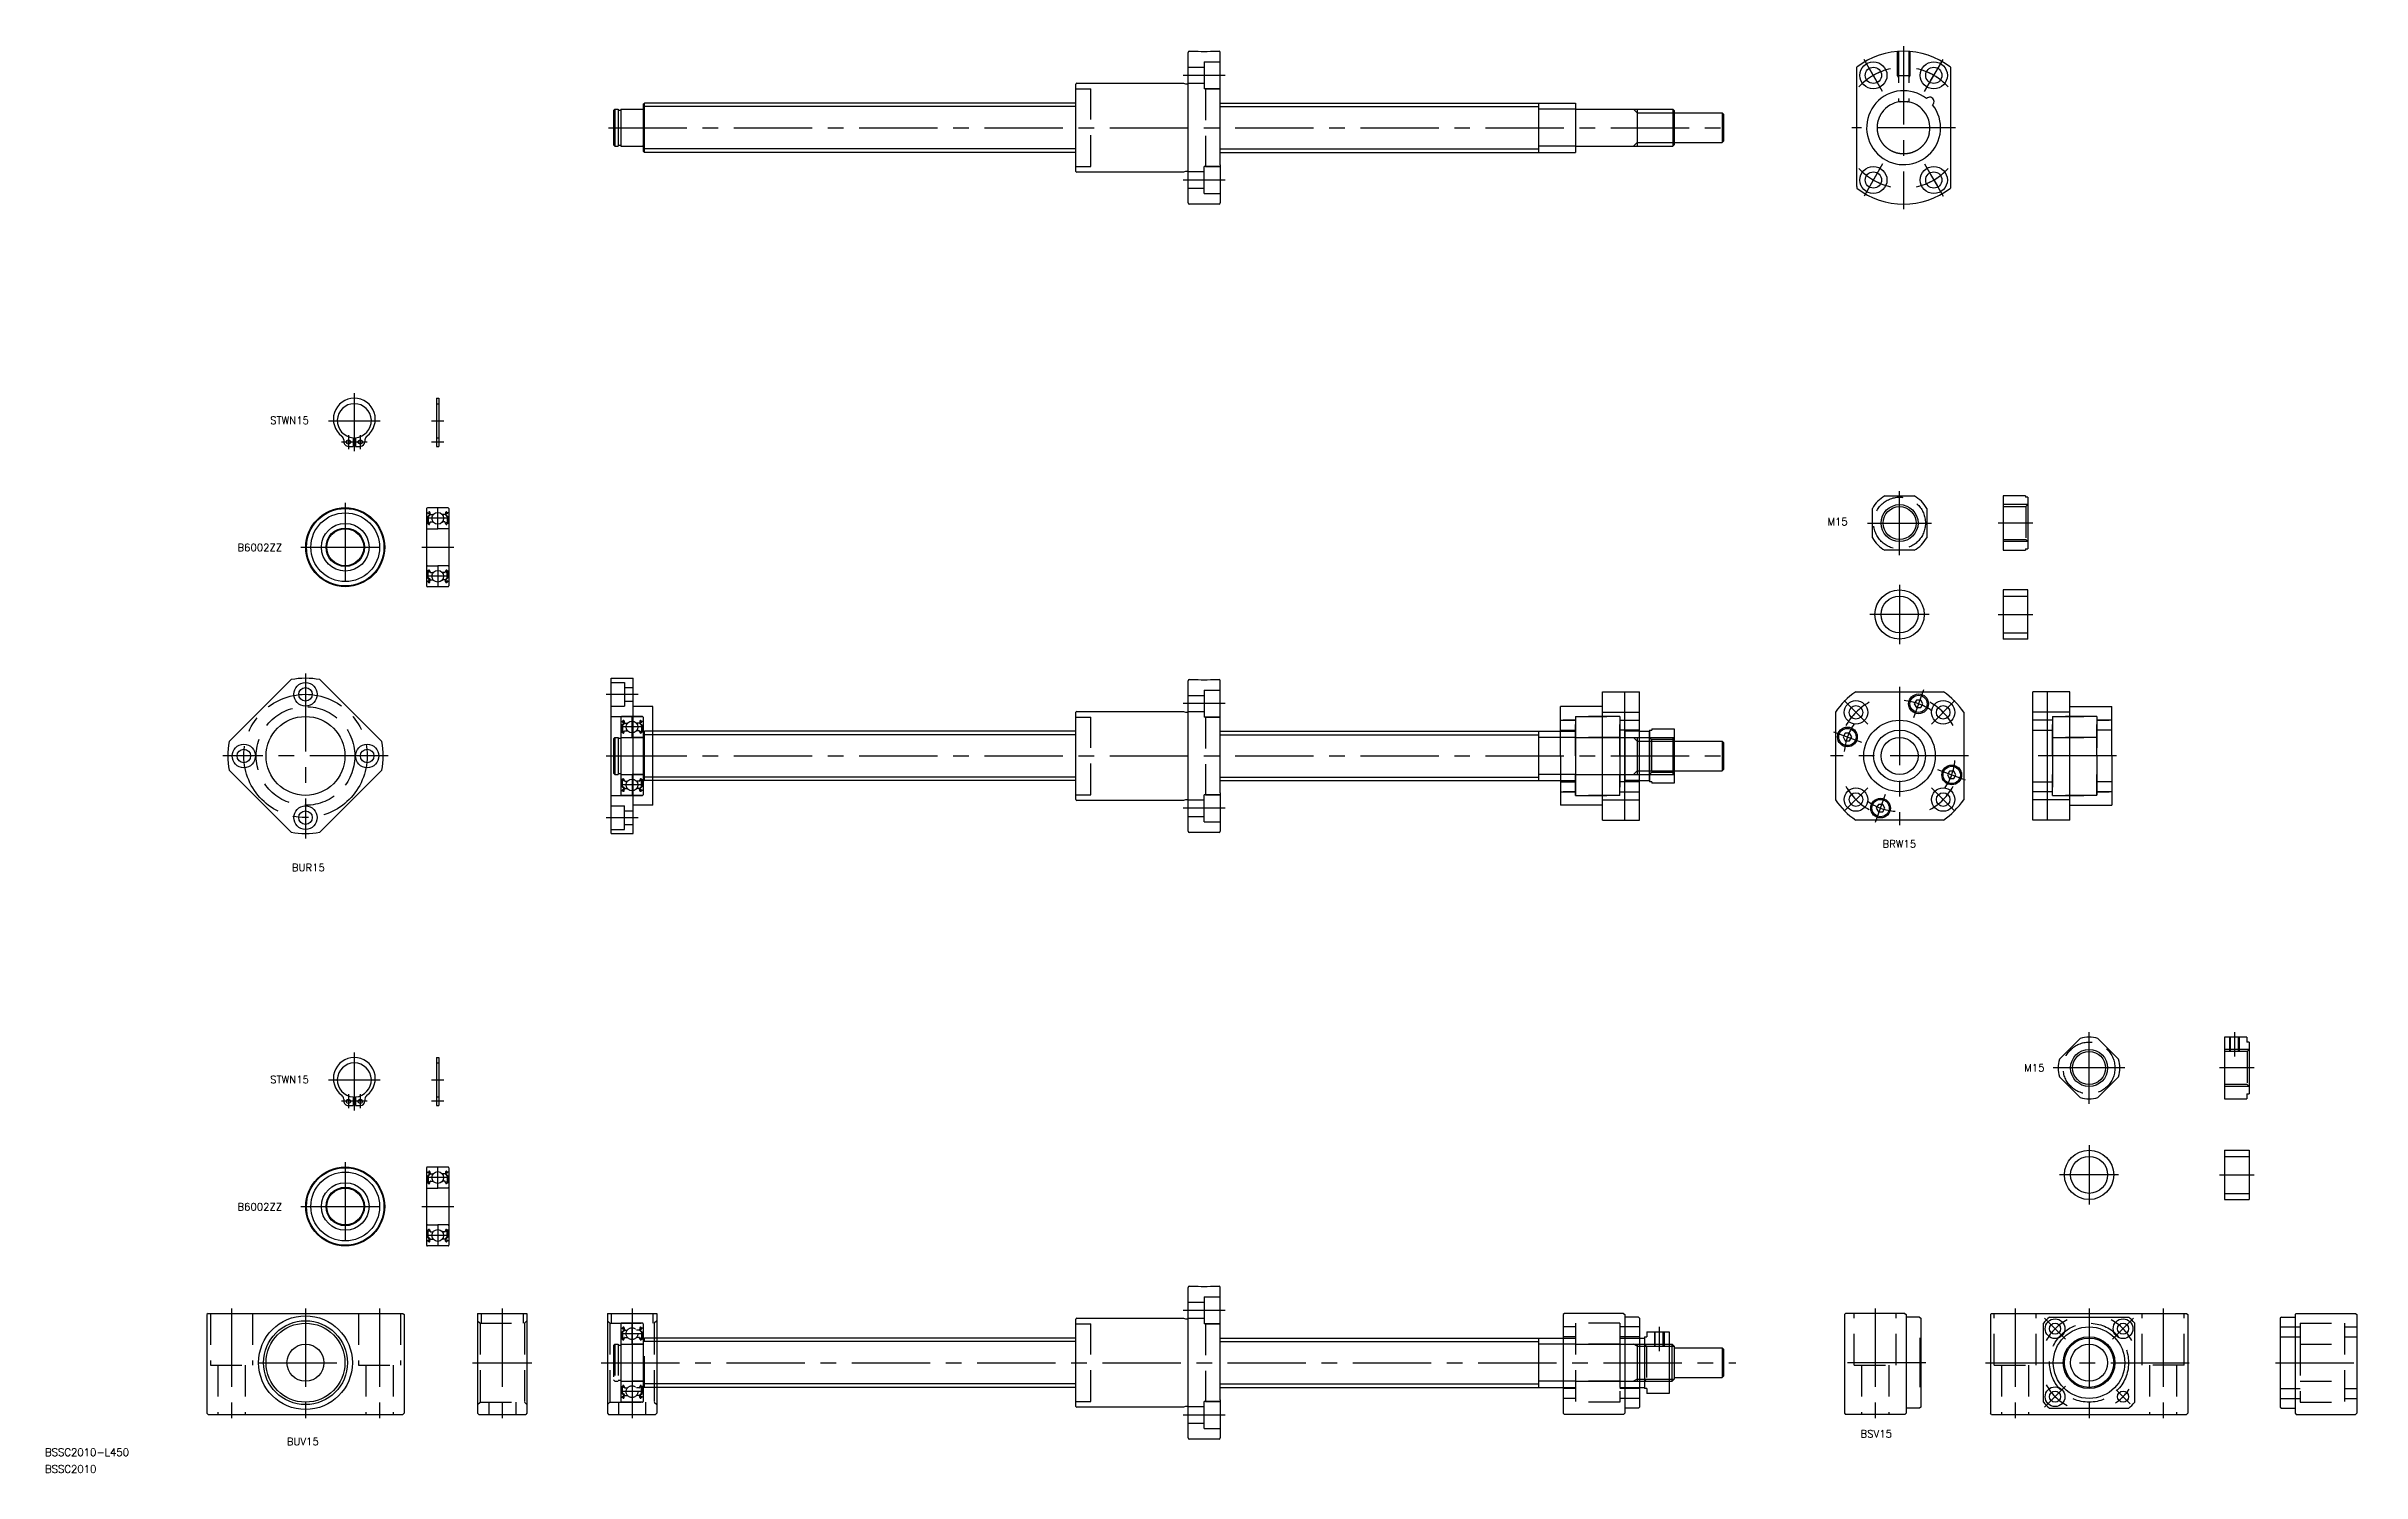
# Model space of a CAD drawing. Extents: x -105 to 834, y -45 to 534.
import ezdxf

# ---------------------------------------------------------------- set-up
doc = ezdxf.new("R2010")
doc.units = 0
doc.linetypes.add('CENTER', pattern=[50.8, 31.75, -6.35, 6.35, -6.35])
doc.linetypes.add('DASHED', pattern=[19.05, 12.7, -6.35])
doc.layers.get('0').update_dxf_attribs({"linetype": 'CONTINUOUS'})
doc.layers.add('CENTER', color=1, linetype='CENTER')
doc.styles.get("Standard").update_dxf_attribs({"font": 'txt.shx', "height": 3, "bigfont": 'bigfont.shx'})

# ---------------------------------------------------------------- blocks, each defined once
blk = doc.blocks.new('*U7')
at = {"color": 7, "linetype": 'CONTINUOUS'}
blk.add_text('BUV15', height=3, dxfattribs=at).set_placement((-7.6, -33.47))
blk = doc.blocks.new('*U8')
at = {"color": 7, "linetype": 'CONTINUOUS'}
blk.add_text('STWN15', height=3, dxfattribs=at).set_placement((-14.3, 113.28))
blk = doc.blocks.new('*U9')
at = {"color": 7, "linetype": 'CONTINUOUS'}
blk.add_text('B6002ZZ', height=3, dxfattribs=at).set_placement((-27.6, 61.69))
blk = doc.blocks.new('*U10')
at = {"color": 7, "linetype": 'CONTINUOUS'}
blk.add_text('BUR15', height=3, dxfattribs=at).set_placement((-5.53, 199.24))
blk = doc.blocks.new('*U11')
at = {"color": 7, "linetype": 'CONTINUOUS'}
blk.add_text('STWN15', height=3, dxfattribs=at).set_placement((-14.3, 380.6))
blk = doc.blocks.new('*U12')
at = {"color": 7, "linetype": 'CONTINUOUS'}
blk.add_text('B6002ZZ', height=3, dxfattribs=at).set_placement((-27.6, 329))
blk = doc.blocks.new('*U13')
at = {"color": 7, "linetype": 'CONTINUOUS'}
blk.add_text('BRW15', height=3, dxfattribs=at).set_placement((639.38, 208.85))
blk = doc.blocks.new('*U14')
at = {"color": 7, "linetype": 'CONTINUOUS'}
blk.add_text('M15', height=3, dxfattribs=at).set_placement((617.05, 339.52))
blk = doc.blocks.new('*U15')
at = {"color": 7, "linetype": 'CONTINUOUS'}
blk.add_text('M15', height=3, dxfattribs=at).set_placement((696.81, 118.1))
blk = doc.blocks.new('*U16')
at = {"color": 7, "linetype": 'CONTINUOUS'}
blk.add_text('BSV15', height=3, dxfattribs=at).set_placement((630.47, -30.35))
blk = doc.blocks.new('*U17')
at = {"color": 7, "linetype": 'CONTINUOUS'}
blk.add_text('BSSC2010-L450', height=3, dxfattribs=at).set_placement((-105.6, -37.84))
blk = doc.blocks.new('*U18')
at = {"color": 7, "linetype": 'CONTINUOUS'}
blk.add_text('BSSC2010', height=3, dxfattribs=at).set_placement((-105.6, -44.61))

msp = doc.modelspace()

# ---------------------------------------------------------------- linework, layer by layer
at = {"color": 7, "linetype": 'CONTINUOUS'}
for p, q in [((357.88, 520.37), (357.88, 531.26)), ((358.38, 531.76), (361.88, 531.76)), ((366.88, 531.76), (370.38, 531.76)), ((370.88, 485.76), (370.88, 531.26)), ((312.38, 483.06), (312.38, 518.46)), ((312.68, 518.76), (355.98, 518.76)), ((355.98, 518.76), (356.73, 518.56)), ((356.73, 518.56), (357.88, 518.56)), ((357.88, 482.96), (357.88, 520.37)), ((628.93, 524.62), (628.93, 525.25)), ((628.93, 476.9), (628.93, 524.62)), ((666.93, 525.25), (666.93, 524.62)), ((666.93, 524.62), (666.93, 476.9)), ((125.38, 508.26), (124.88, 507.76)), ((124.88, 507.76), (124.88, 493.76)), ((125.38, 508.26), (125.38, 493.26)), ((125.38, 508.26), (126.73, 508.26)), ((126.73, 508.26), (126.73, 493.26)), ((126.73, 507.91), (127.88, 507.91)), ((127.88, 508.26), (127.88, 493.26)), ((127.88, 508.26), (136.68, 508.26)), ((136.88, 510.26), (137.38, 510.76)), ((136.88, 510.26), (136.88, 491.26)), ((312.38, 510.76), (137.38, 510.76)), ((137.38, 490.76), (137.38, 510.76)), ((370.88, 510.76), (499.88, 510.76)), ((499.88, 510.76), (514.88, 510.76)), ((499.88, 510.76), (499.88, 490.76)), ((514.88, 508.26), (500.08, 508.26)), ((514.88, 510.76), (514.88, 490.76)), ((514.88, 508.26), (554.38, 508.26)), ((539.88, 508.26), (539.88, 493.26)), ((554.38, 508.26), (554.38, 493.26)), ((554.38, 508.26), (554.88, 507.76)), ((554.88, 507.76), (554.88, 493.76)), ((554.88, 506.76), (574.38, 506.76)), ((574.38, 506.76), (574.38, 494.76)), ((574.38, 506.76), (574.88, 506.26)), ((574.88, 506.26), (574.88, 495.26)), ((125.38, 493.26), (124.88, 493.76)), ((125.38, 493.26), (126.73, 493.26)), ((126.73, 493.61), (127.88, 493.61)), ((127.88, 493.26), (136.68, 493.26)), ((136.88, 491.26), (137.38, 490.76)), ((312.38, 490.76), (137.38, 490.76)), ((370.88, 490.76), (499.88, 490.76)), ((499.88, 490.76), (514.88, 490.76)), ((514.88, 493.26), (500.08, 493.26)), ((514.88, 493.26), (554.38, 493.26)), ((543.63, 494.76), (543.63, 494.76)), ((547.38, 494.76), (547.38, 494.76)), ((554.88, 493.76), (554.38, 493.26)), ((554.88, 494.76), (574.38, 494.76)), ((574.88, 495.26), (574.38, 494.76)), ((355.98, 482.76), (312.68, 482.76)), ((356.73, 482.96), (355.98, 482.76)), ((357.88, 482.96), (356.73, 482.96)), ((357.88, 470.26), (357.88, 482.96)), ((370.88, 485.76), (370.88, 470.26)), ((370.38, 469.76), (358.38, 469.76)), ((628.93, 476.9), (628.93, 476.26)), ((666.93, 476.9), (666.93, 476.26)), ((53.12, 391.05), (53.12, 371.55)), ((53.12, 391.05), (54.12, 391.05)), ((54.12, 391.05), (54.12, 371.55)), ((15.5, 374.2), (15.5, 373.45)), ((17.4, 371.55), (19.3, 371.55)), ((19.3, 375.07), (19.3, 371.55)), ((19.3, 374.19), (19.3, 374.19)), ((19.3, 373.31), (19.3, 373.31)), ((20.3, 375.07), (20.3, 371.55)), ((20.3, 371.55), (22.2, 371.55)), ((24.1, 374.2), (24.1, 373.45)), ((53.12, 371.55), (54.12, 371.55)), ((640.35, 351.44), (652.22, 351.44)), ((697.29, 351.44), (688.29, 351.44)), ((688.29, 351.44), (688.29, 329.44)), ((697.29, 351.44), (697.29, 350.94)), ((698.29, 350.94), (697.29, 350.94)), ((698.29, 350.94), (698.29, 329.94)), ((49.12, 346.34), (49.12, 314.94)), ((49.22, 344.59), (49.68, 344.59)), ((49.32, 340.29), (49.62, 340.29)), ((53.62, 346.64), (49.42, 346.64)), ((49.42, 338.14), (53.62, 338.14)), ((50.31, 343.82), (49.56, 343.07)), ((49.56, 343.07), (49.56, 340.69)), ((49.62, 340.29), (49.9, 339.96)), ((49.68, 344.59), (49.93, 344.89)), ((49.86, 344.18), (49.71, 344.31)), ((50.51, 343.74), (49.76, 342.99)), ((49.76, 342.99), (49.76, 340.69)), ((50.21, 340.69), (49.76, 340.69)), ((49.76, 340.49), (50.21, 340.49)), ((49.84, 344.46), (50.09, 344.76)), ((49.99, 344.33), (49.84, 344.46)), ((49.86, 344.18), (49.99, 344.33)), ((50.05, 339.89), (50.12, 339.89)), ((50.21, 340.49), (50.21, 340.69)), ((50.26, 344.7), (50.31, 343.82)), ((50.31, 340.02), (50.57, 340.76)), ((50.46, 344.72), (50.53, 343.98)), ((50.51, 344.21), (50.51, 343.74)), ((50.63, 343.89), (51.77, 343.89)), ((50.76, 340.89), (51.77, 340.89)), ((57.82, 346.64), (53.62, 346.64)), ((57.82, 338.14), (53.62, 338.14)), ((56.62, 343.89), (55.47, 343.89)), ((56.49, 340.89), (55.47, 340.89)), ((56.94, 340.02), (56.67, 340.76)), ((56.79, 344.72), (56.72, 343.98)), ((56.74, 344.21), (56.74, 343.74)), ((56.74, 343.74), (57.49, 342.99)), ((56.98, 344.7), (56.94, 343.82)), ((56.94, 343.82), (57.69, 343.07)), ((57.04, 340.49), (57.04, 340.69)), ((57.04, 340.69), (57.49, 340.69)), ((57.49, 340.49), (57.04, 340.49)), ((57.2, 339.89), (57.13, 339.89)), ((57.41, 344.46), (57.16, 344.76)), ((57.26, 344.33), (57.41, 344.46)), ((57.39, 344.18), (57.26, 344.33)), ((57.56, 344.59), (57.31, 344.89)), ((57.62, 340.29), (57.35, 339.96)), ((57.39, 344.18), (57.54, 344.31)), ((57.49, 342.99), (57.49, 340.69)), ((58.02, 344.59), (57.56, 344.59)), ((57.92, 340.29), (57.62, 340.29)), ((57.69, 343.07), (57.69, 340.69)), ((58.12, 346.34), (58.12, 314.94)), ((635.29, 334.5), (635.29, 346.37)), ((657.29, 346.37), (657.29, 334.5)), ((652.22, 329.44), (640.35, 329.44)), ((646.29, 329.44), (646.29, 329.44)), ((649.26, 329.44), (649.26, 329.44)), ((688.29, 329.44), (697.29, 329.44)), ((697.29, 329.94), (697.29, 329.44)), ((697.29, 329.94), (698.29, 329.94)), ((49.32, 320.99), (49.62, 320.99)), ((49.42, 323.14), (53.62, 323.14)), ((49.56, 318.21), (49.56, 320.59)), ((49.62, 320.99), (49.9, 321.32)), ((49.76, 320.79), (50.21, 320.79)), ((49.76, 318.29), (49.76, 320.59)), ((50.21, 320.59), (49.76, 320.59)), ((50.05, 321.39), (50.12, 321.39)), ((50.21, 320.79), (50.21, 320.59)), ((50.31, 321.26), (50.57, 320.52)), ((50.7, 323.14), (50.7, 323.14)), ((50.76, 320.39), (51.77, 320.39)), ((51.67, 323.14), (51.67, 323.14)), ((57.82, 323.14), (53.62, 323.14)), ((56.49, 320.39), (55.47, 320.39)), ((56.94, 321.26), (56.67, 320.52)), ((57.04, 320.79), (57.04, 320.59)), ((57.49, 320.79), (57.04, 320.79)), ((57.04, 320.59), (57.49, 320.59)), ((57.2, 321.39), (57.13, 321.39)), ((57.62, 320.99), (57.35, 321.32)), ((57.49, 318.29), (57.49, 320.59)), ((57.92, 320.99), (57.62, 320.99)), ((57.69, 318.21), (57.69, 320.59)), ((49.22, 316.69), (49.68, 316.69)), ((57.82, 314.64), (49.42, 314.64)), ((50.31, 317.46), (49.56, 318.21)), ((49.68, 316.69), (49.93, 316.39)), ((49.86, 317.1), (49.71, 316.97)), ((50.51, 317.54), (49.76, 318.29)), ((49.99, 316.95), (49.84, 316.82)), ((49.84, 316.82), (50.09, 316.52)), ((49.86, 317.1), (49.99, 316.95)), ((50.26, 316.58), (50.31, 317.46)), ((50.46, 316.56), (50.53, 317.3)), ((50.51, 317.07), (50.51, 317.54)), ((50.63, 317.39), (51.77, 317.39)), ((57.82, 314.64), (53.62, 314.64)), ((56.62, 317.39), (55.47, 317.39)), ((56.79, 316.56), (56.72, 317.3)), ((56.74, 317.54), (57.49, 318.29)), ((56.74, 317.07), (56.74, 317.54)), ((56.94, 317.46), (57.69, 318.21)), ((56.98, 316.58), (56.94, 317.46)), ((57.41, 316.82), (57.16, 316.52)), ((57.39, 317.1), (57.26, 316.95)), ((57.26, 316.95), (57.41, 316.82)), ((57.56, 316.69), (57.31, 316.39)), ((57.39, 317.1), (57.54, 316.97)), ((58.02, 316.69), (57.56, 316.69)), ((688.29, 313.37), (688.29, 293.37)), ((698.29, 313.37), (688.29, 313.37)), ((698.29, 293.37), (698.29, 313.37)), ((698.29, 293.37), (688.29, 293.37)), ((-30.96, 251.82), (-5.81, 276.97)), ((5.81, 276.97), (30.96, 251.82)), ((123.88, 214.51), (123.88, 277.51)), ((123.88, 277.51), (132.88, 277.51)), ((132.88, 214.51), (132.88, 277.51)), ((357.88, 265.62), (357.88, 276.51)), ((358.38, 277.01), (361.88, 277.01)), ((366.88, 277.01), (370.38, 277.01)), ((370.88, 231.01), (370.88, 276.51)), ((140.88, 266.01), (132.88, 266.01)), ((140.88, 226.01), (140.88, 266.01)), ((312.38, 228.31), (312.38, 263.71)), ((312.68, 264.01), (355.98, 264.01)), ((355.98, 264.01), (356.73, 263.81)), ((356.73, 263.81), (357.88, 263.81)), ((357.88, 228.21), (357.88, 265.62)), ((508.88, 246.01), (508.88, 266.01)), ((525.88, 266.01), (508.88, 266.01)), ((525.88, 220.01), (525.88, 272.01)), ((525.88, 272.01), (540.88, 272.01)), ((525.88, 263.79), (540.88, 263.79)), ((534.88, 220.01), (534.88, 272.01)), ((540.88, 220.01), (540.88, 272.01)), ((620.29, 263.79), (620.29, 228.23)), ((628.5, 272.01), (664.07, 272.01)), ((672.29, 263.79), (672.29, 228.23)), ((700.29, 220.01), (700.29, 272.01)), ((715.29, 272.01), (700.29, 272.01)), ((715.29, 263.79), (700.29, 263.79)), ((706.29, 220.01), (706.29, 272.01)), ((715.29, 220.01), (715.29, 272.01)), ((715.29, 266.01), (732.29, 266.01)), ((732.29, 246.01), (732.29, 266.01)), ((125.38, 253.51), (124.88, 253.01)), ((125.38, 253.51), (125.38, 238.51)), ((125.38, 253.51), (126.73, 253.51)), ((126.73, 253.51), (126.73, 238.51)), ((127.88, 261.71), (127.88, 230.31)), ((127.88, 253.51), (127.88, 238.51)), ((127.88, 253.51), (136.68, 253.51)), ((127.98, 259.96), (128.44, 259.96)), ((128.08, 255.66), (128.38, 255.66)), ((132.38, 262.01), (128.18, 262.01)), ((128.18, 253.51), (132.38, 253.51)), ((129.07, 259.19), (128.32, 258.44)), ((128.32, 258.44), (128.32, 256.06)), ((128.38, 255.66), (128.66, 255.33)), ((128.44, 259.96), (128.69, 260.26)), ((128.62, 259.55), (128.47, 259.68)), ((129.27, 259.11), (128.52, 258.36)), ((128.52, 258.36), (128.52, 256.06)), ((128.97, 256.06), (128.52, 256.06)), ((128.52, 255.86), (128.97, 255.86)), ((128.6, 259.83), (128.85, 260.13)), ((128.75, 259.7), (128.6, 259.83)), ((128.62, 259.55), (128.75, 259.7)), ((128.81, 255.26), (128.88, 255.26)), ((128.97, 255.86), (128.97, 256.06)), ((129.02, 260.07), (129.07, 259.19)), ((129.07, 255.39), (129.33, 256.13)), ((129.22, 260.09), (129.29, 259.35)), ((129.27, 259.58), (129.27, 259.11)), ((129.39, 259.26), (130.54, 259.26)), ((129.52, 256.26), (130.54, 256.26)), ((136.58, 262.01), (132.38, 262.01)), ((136.58, 253.51), (132.38, 253.51)), ((135.38, 259.26), (134.23, 259.26)), ((135.25, 256.26), (134.23, 256.26)), ((135.7, 255.39), (135.43, 256.13)), ((135.55, 260.09), (135.48, 259.35)), ((135.5, 259.58), (135.5, 259.11)), ((135.5, 259.11), (136.25, 258.36)), ((135.74, 260.07), (135.7, 259.19)), ((135.7, 259.19), (136.45, 258.44)), ((135.8, 256.06), (136.25, 256.06)), ((135.8, 255.86), (135.8, 256.06)), ((136.25, 255.86), (135.8, 255.86)), ((135.96, 255.26), (135.89, 255.26)), ((136.17, 259.83), (135.92, 260.13)), ((136.02, 259.7), (136.17, 259.83)), ((136.15, 259.55), (136.02, 259.7)), ((136.32, 259.96), (136.07, 260.26)), ((136.38, 255.66), (136.11, 255.33)), ((136.15, 259.55), (136.3, 259.68)), ((136.25, 258.36), (136.25, 256.06)), ((136.78, 259.96), (136.32, 259.96)), ((136.68, 255.66), (136.38, 255.66)), ((136.45, 258.44), (136.45, 256.06)), ((136.88, 261.71), (136.88, 230.31)), ((136.88, 255.51), (137.38, 256.01)), ((136.88, 255.51), (136.88, 236.51)), ((140.88, 254.61), (136.88, 254.61)), ((137.38, 236.01), (137.38, 256.01)), ((140.88, 256.01), (137.38, 256.01)), ((312.38, 256.01), (140.88, 256.01)), ((370.88, 256.01), (499.88, 256.01)), ((499.88, 256.01), (499.88, 236.01)), ((499.88, 256.01), (508.88, 256.01)), ((514.88, 253.51), (500.08, 253.51)), ((508.88, 256.01), (514.88, 256.01)), ((514.88, 256.01), (514.88, 236.01)), ((514.88, 253.51), (554.38, 253.51)), ((534.88, 256.01), (534.88, 236.01)), ((540.88, 256.01), (534.88, 256.01)), ((539.88, 253.51), (539.88, 238.51)), ((540.88, 256.01), (544.88, 256.01)), ((544.88, 256.51), (544.88, 235.51)), ((544.88, 256.51), (545.88, 256.51)), ((544.88, 236.01), (544.88, 256.01)), ((545.88, 257.01), (554.88, 257.01)), ((545.88, 257.01), (545.88, 256.51)), ((554.38, 253.51), (554.38, 238.51)), ((554.38, 253.51), (554.88, 253.01)), ((554.88, 257.01), (554.88, 235.01)), ((124.88, 253.01), (124.88, 239.01)), ((126.73, 253.16), (127.88, 253.16)), ((508.88, 246.01), (508.88, 226.01)), ((554.88, 252.7), (545.75, 252.7)), ((554.88, 253.01), (554.88, 239.01)), ((554.88, 252.01), (574.38, 252.01)), ((574.38, 252.01), (574.38, 240.01)), ((574.38, 252.01), (574.88, 251.51)), ((574.88, 251.51), (574.88, 240.51)), ((732.29, 246.01), (732.29, 226.01)), ((-30.96, 240.2), (-5.81, 215.05)), ((5.81, 215.05), (30.96, 240.2)), ((125.38, 238.51), (124.88, 239.01)), ((125.38, 238.51), (126.73, 238.51)), ((126.73, 238.86), (127.88, 238.86)), ((127.88, 238.51), (136.68, 238.51)), ((128.08, 236.36), (128.38, 236.36)), ((128.18, 238.51), (132.38, 238.51)), ((128.32, 233.58), (128.32, 235.96)), ((128.38, 236.36), (128.66, 236.69)), ((128.52, 236.16), (128.97, 236.16)), ((128.97, 235.96), (128.52, 235.96)), ((128.52, 233.66), (128.52, 235.96)), ((128.81, 236.76), (128.88, 236.76)), ((128.97, 236.16), (128.97, 235.96)), ((129.07, 236.63), (129.33, 235.89)), ((129.46, 238.51), (129.46, 238.51)), ((129.52, 235.76), (130.54, 235.76)), ((130.43, 238.51), (130.43, 238.51)), ((136.58, 238.51), (132.38, 238.51)), ((135.25, 235.76), (134.23, 235.76)), ((135.7, 236.63), (135.43, 235.89)), ((136.25, 236.16), (135.8, 236.16)), ((135.8, 236.16), (135.8, 235.96)), ((135.8, 235.96), (136.25, 235.96)), ((135.96, 236.76), (135.89, 236.76)), ((136.38, 236.36), (136.11, 236.69)), ((136.25, 233.66), (136.25, 235.96)), ((136.68, 236.36), (136.38, 236.36)), ((136.45, 233.58), (136.45, 235.96)), ((140.88, 237.41), (136.88, 237.41)), ((136.88, 236.51), (137.38, 236.01)), ((140.88, 236.01), (137.38, 236.01)), ((312.38, 236.01), (140.88, 236.01)), ((370.88, 236.01), (499.88, 236.01)), ((499.88, 236.01), (508.88, 236.01)), ((514.88, 238.51), (500.08, 238.51)), ((508.88, 236.01), (514.88, 236.01)), ((514.88, 238.51), (554.38, 238.51)), ((540.88, 236.01), (534.88, 236.01)), ((540.88, 236.01), (544.88, 236.01)), ((543.63, 240.01), (543.63, 240.01)), ((545.88, 235.51), (544.88, 235.51)), ((554.88, 239.32), (545.75, 239.32)), ((545.88, 235.51), (545.88, 235.01)), ((554.88, 235.01), (545.88, 235.01)), ((547.38, 240.01), (547.38, 240.01)), ((554.88, 239.01), (554.38, 238.51)), ((554.88, 240.01), (574.38, 240.01)), ((574.88, 240.51), (574.38, 240.01)), ((127.98, 232.06), (128.44, 232.06)), ((136.58, 230.01), (128.18, 230.01)), ((129.07, 232.83), (128.32, 233.58)), ((128.44, 232.06), (128.69, 231.76)), ((128.62, 232.47), (128.47, 232.34)), ((129.27, 232.91), (128.52, 233.66)), ((128.75, 232.32), (128.6, 232.19)), ((128.6, 232.19), (128.85, 231.89)), ((128.62, 232.47), (128.75, 232.32)), ((129.02, 231.95), (129.07, 232.83)), ((129.22, 231.93), (129.29, 232.67)), ((129.27, 232.44), (129.27, 232.91)), ((129.39, 232.76), (130.54, 232.76)), ((136.58, 230.01), (132.38, 230.01)), ((140.88, 226.01), (132.88, 226.01)), ((135.38, 232.76), (134.23, 232.76)), ((135.55, 231.93), (135.48, 232.67)), ((135.5, 232.91), (136.25, 233.66)), ((135.5, 232.44), (135.5, 232.91)), ((135.7, 232.83), (136.45, 233.58)), ((135.74, 231.95), (135.7, 232.83)), ((136.17, 232.19), (135.92, 231.89)), ((136.15, 232.47), (136.02, 232.32)), ((136.02, 232.32), (136.17, 232.19)), ((136.32, 232.06), (136.07, 231.76)), ((136.15, 232.47), (136.3, 232.34)), ((136.78, 232.06), (136.32, 232.06)), ((355.98, 228.01), (312.68, 228.01)), ((356.73, 228.21), (355.98, 228.01)), ((357.88, 228.21), (356.73, 228.21)), ((357.88, 215.51), (357.88, 228.21)), ((370.88, 231.01), (370.88, 215.51)), ((525.88, 226.01), (508.88, 226.01)), ((525.88, 228.23), (540.88, 228.23)), ((715.29, 228.23), (700.29, 228.23)), ((715.29, 226.01), (732.29, 226.01)), ((525.88, 220.01), (540.88, 220.01)), ((664.07, 220.01), (628.5, 220.01)), ((715.29, 220.01), (700.29, 220.01)), ((123.88, 214.51), (132.88, 214.51)), ((370.38, 215.01), (358.38, 215.01)), ((719.54, 131.47), (711.15, 123.07)), ((735.1, 123.07), (726.7, 131.47)), ((778.04, 131.99), (778.04, 106.99)), ((787.04, 131.99), (778.04, 131.99)), ((787.04, 131.99), (787.04, 129.99)), ((53.12, 123.74), (53.12, 104.24)), ((53.12, 123.74), (54.12, 123.74)), ((54.12, 123.74), (54.12, 104.24)), ((788.04, 129.99), (787.04, 129.99)), ((788.04, 129.99), (788.04, 108.99)), ((711.15, 115.91), (719.54, 107.52)), ((726.7, 107.52), (735.1, 115.91)), ((15.5, 106.89), (15.5, 106.14)), ((17.4, 104.24), (19.3, 104.24)), ((19.3, 107.75), (19.3, 104.24)), ((19.3, 106.88), (19.3, 106.88)), ((19.3, 106), (19.3, 106)), ((20.3, 107.75), (20.3, 104.24)), ((20.3, 104.24), (22.2, 104.24)), ((24.1, 106.89), (24.1, 106.14)), ((53.12, 104.24), (54.12, 104.24)), ((728.8, 109.62), (728.8, 109.62)), ((730.9, 111.72), (730.9, 111.72)), ((778.04, 106.99), (787.04, 106.99)), ((787.04, 108.99), (788.04, 108.99)), ((787.04, 108.99), (787.04, 106.99)), ((778.04, 86.16), (778.04, 66.16)), ((778.04, 86.16), (788.04, 86.16)), ((788.04, 86.16), (788.04, 66.16)), ((49.12, 79.03), (49.12, 47.63)), ((49.22, 77.28), (49.68, 77.28)), ((53.62, 79.33), (49.42, 79.33)), ((50.31, 76.51), (49.56, 75.76)), ((49.56, 75.76), (49.56, 73.38)), ((49.68, 77.28), (49.93, 77.58)), ((49.86, 76.87), (49.71, 77)), ((50.51, 76.43), (49.76, 75.68)), ((49.76, 75.68), (49.76, 73.38)), ((49.84, 77.15), (50.09, 77.45)), ((49.99, 77.02), (49.84, 77.15)), ((49.86, 76.87), (49.99, 77.02)), ((50.26, 77.39), (50.31, 76.51)), ((50.46, 77.41), (50.53, 76.67)), ((50.51, 76.9), (50.51, 76.43)), ((50.63, 76.58), (51.77, 76.58)), ((57.82, 79.33), (53.62, 79.33)), ((56.62, 76.58), (55.47, 76.58)), ((56.79, 77.41), (56.72, 76.67)), ((56.74, 76.9), (56.74, 76.43)), ((56.74, 76.43), (57.49, 75.68)), ((56.98, 77.39), (56.94, 76.51)), ((56.94, 76.51), (57.69, 75.76)), ((57.41, 77.15), (57.16, 77.45)), ((57.26, 77.02), (57.41, 77.15)), ((57.39, 76.87), (57.26, 77.02)), ((57.56, 77.28), (57.31, 77.58)), ((57.39, 76.87), (57.54, 77)), ((57.49, 75.68), (57.49, 73.38)), ((58.02, 77.28), (57.56, 77.28)), ((57.69, 75.76), (57.69, 73.38)), ((58.12, 79.03), (58.12, 47.63)), ((49.32, 72.98), (49.62, 72.98)), ((49.42, 70.83), (53.62, 70.83)), ((49.62, 72.98), (49.9, 72.65)), ((50.21, 73.38), (49.76, 73.38)), ((49.76, 73.18), (50.21, 73.18)), ((50.05, 72.58), (50.12, 72.58)), ((50.21, 73.18), (50.21, 73.38)), ((50.31, 72.71), (50.57, 73.45)), ((50.76, 73.58), (51.77, 73.58)), ((57.82, 70.83), (53.62, 70.83)), ((56.49, 73.58), (55.47, 73.58)), ((56.94, 72.71), (56.67, 73.45)), ((57.04, 73.18), (57.04, 73.38)), ((57.04, 73.38), (57.49, 73.38)), ((57.49, 73.18), (57.04, 73.18)), ((57.2, 72.58), (57.13, 72.58)), ((57.62, 72.98), (57.35, 72.65)), ((57.92, 72.98), (57.62, 72.98)), ((778.04, 66.16), (788.04, 66.16)), ((49.22, 49.38), (49.68, 49.38)), ((49.32, 53.68), (49.62, 53.68)), ((49.42, 55.83), (53.62, 55.83)), ((57.82, 47.33), (49.42, 47.33)), ((49.56, 50.9), (49.56, 53.28)), ((50.31, 50.15), (49.56, 50.9)), ((49.62, 53.68), (49.9, 54.01)), ((49.68, 49.38), (49.93, 49.08)), ((49.86, 49.79), (49.71, 49.66)), ((49.76, 53.48), (50.21, 53.48)), ((49.76, 50.98), (49.76, 53.28)), ((50.21, 53.28), (49.76, 53.28)), ((50.51, 50.23), (49.76, 50.98)), ((49.99, 49.64), (49.84, 49.51)), ((49.84, 49.51), (50.09, 49.21)), ((49.86, 49.79), (49.99, 49.64)), ((50.05, 54.08), (50.12, 54.08)), ((50.21, 53.48), (50.21, 53.28)), ((50.26, 49.27), (50.31, 50.15)), ((50.31, 53.95), (50.57, 53.21)), ((50.46, 49.25), (50.53, 49.99)), ((50.51, 49.76), (50.51, 50.23)), ((50.63, 50.08), (51.77, 50.08)), ((50.7, 55.83), (50.7, 55.83)), ((50.76, 53.08), (51.77, 53.08)), ((51.67, 55.83), (51.67, 55.83)), ((57.82, 55.83), (53.62, 55.83)), ((57.82, 47.33), (53.62, 47.33)), ((56.49, 53.08), (55.47, 53.08)), ((56.62, 50.08), (55.47, 50.08)), ((56.94, 53.95), (56.67, 53.21)), ((56.79, 49.25), (56.72, 49.99)), ((56.74, 50.23), (57.49, 50.98)), ((56.74, 49.76), (56.74, 50.23)), ((56.94, 50.15), (57.69, 50.9)), ((56.98, 49.27), (56.94, 50.15)), ((57.04, 53.48), (57.04, 53.28)), ((57.49, 53.48), (57.04, 53.48)), ((57.04, 53.28), (57.49, 53.28)), ((57.2, 54.08), (57.13, 54.08)), ((57.41, 49.51), (57.16, 49.21)), ((57.39, 49.79), (57.26, 49.64)), ((57.26, 49.64), (57.41, 49.51)), ((57.56, 49.38), (57.31, 49.08)), ((57.62, 53.68), (57.35, 54.01)), ((57.39, 49.79), (57.54, 49.66)), ((57.49, 50.98), (57.49, 53.28)), ((58.02, 49.38), (57.56, 49.38)), ((57.92, 53.68), (57.62, 53.68)), ((57.69, 50.9), (57.69, 53.28)), ((357.88, 19.61), (357.88, 30.5)), ((358.38, 31), (361.88, 31)), ((366.88, 31), (370.38, 31)), ((370.88, -15), (370.88, 30.5)), ((-39.5, 20), (-40, 19.5)), ((-40, 19.5), (-40, -20.5)), ((-39.5, 20), (39.5, 20)), ((39.5, 20), (40, 19.5)), ((40, 19.5), (40, -20.5)), ((69.77, 20), (69.77, -20.5)), ((69.77, 20), (89.77, 20)), ((89.77, 20), (89.77, -20.5)), ((122.38, 20), (142.38, 20)), ((122.38, 20), (122.38, -20.5)), ((142.38, 20), (142.38, -20.5)), ((357.88, -17.8), (357.88, 19.61)), ((510.38, 20), (509.88, 19.5)), ((509.88, 19.5), (509.88, -20.5)), ((534.38, 20), (510.38, 20)), ((534.38, 20), (534.88, 19.5)), ((534.88, 19.5), (534.88, -20.5)), ((624.4, 20), (623.9, 19.5)), ((623.9, 19.5), (623.9, -20.5)), ((648.4, 20), (624.4, 20)), ((648.4, 20), (648.9, 19.5)), ((648.9, 19.5), (648.9, -20.5)), ((683.62, 20), (683.12, 19.5)), ((683.12, 19.5), (683.12, -20.5)), ((683.62, 20), (762.62, 20)), ((762.62, 20), (763.12, 19.5)), ((763.12, 19.5), (763.12, -20.5)), ((807.15, 20), (806.65, 19.5)), ((806.65, 19.5), (806.65, -20.5)), ((807.15, 20), (831.15, 20)), ((831.15, 20), (831.65, 19.5)), ((831.65, 19.5), (831.65, -20.5)), ((312.38, 10), (142.38, 10)), ((312.38, -17.7), (312.38, 17.7)), ((312.68, 18), (355.98, 18)), ((355.98, 18), (356.73, 17.8)), ((356.73, 17.8), (357.88, 17.8)), ((370.88, 10), (499.88, 10)), ((499.88, 10), (509.88, 10)), ((499.88, 10), (499.88, -10)), ((509.88, 10), (514.88, 10)), ((532.88, 10), (532.88, -10)), ((532.88, 10), (540.88, 10)), ((540.38, 18.5), (534.88, 18.5)), ((540.38, 18.5), (540.88, 18)), ((540.88, 18), (540.88, -18)), ((540.88, 10), (542.88, 10)), ((542.88, 10.5), (542.88, -10.5)), ((542.88, 10.5), (543.88, 10.5)), ((542.88, 10), (542.88, -10)), ((543.88, 12.5), (552.88, 12.5)), ((543.88, 12.5), (543.88, 10.5)), ((552.88, 12.5), (552.88, -12.5)), ((654.4, 18.5), (648.9, 18.5)), ((654.4, 18.5), (654.9, 18)), ((654.45, 10.02), (654.45, -9.98)), ((654.9, 18), (654.9, -18)), ((704.62, -16.06), (704.62, 16.06)), ((707.06, 18.5), (739.19, 18.5)), ((741.62, -16.06), (741.62, 16.06)), ((801.15, 18.5), (800.65, 18)), ((800.65, 18), (800.65, -18)), ((801.15, 18.5), (806.65, 18.5)), ((514.88, 7.5), (500.08, 7.5)), ((514.88, 7.5), (552.88, 7.5)), ((539.88, 7.5), (539.88, -7.5)), ((552.88, 7.5), (554.07, 7.5)), ((554.88, 6.69), (554.07, 7.5)), ((554.07, -7.5), (554.07, 7.5)), ((554.88, 6.69), (554.88, -6.69)), ((554.88, 6), (574.38, 6)), ((574.38, 6), (574.38, -6)), ((574.38, 6), (574.88, 5.5)), ((574.88, 5.5), (574.88, -5.5)), ((130.43, -7.5), (130.43, -7.5)), ((514.88, -7.5), (500.08, -7.5)), ((514.88, -7.5), (552.88, -7.5)), ((552.88, -7.5), (554.07, -7.5)), ((554.88, -6.69), (554.07, -7.5)), ((554.88, -6), (574.38, -6)), ((574.88, -5.5), (574.38, -6)), ((312.38, -10), (142.38, -10)), ((355.98, -18), (312.68, -18)), ((356.73, -17.8), (355.98, -18)), ((357.88, -17.8), (356.73, -17.8)), ((357.88, -30.5), (357.88, -17.8)), ((370.88, -10), (499.88, -10)), ((370.88, -15), (370.88, -30.5)), ((499.88, -10), (509.88, -10)), ((509.88, -10), (514.88, -10)), ((532.88, -10), (540.88, -10)), ((540.38, -18.5), (534.88, -18.5)), ((540.88, -18), (540.38, -18.5)), ((540.88, -10), (542.88, -10)), ((543.88, -10.5), (542.88, -10.5)), ((543.88, -10.5), (543.88, -12.5)), ((552.88, -12.5), (543.88, -12.5)), ((654.4, -18.5), (648.9, -18.5)), ((654.9, -18), (654.4, -18.5)), ((707.06, -18.5), (739.19, -18.5)), ((800.65, -18), (801.15, -18.5)), ((801.15, -18.5), (806.65, -18.5)), ((-40, -20.5), (-39.5, -21)), ((-39.5, -21), (39.5, -21)), ((40, -20.5), (39.5, -21)), ((69.77, -20.5), (70.27, -21)), ((70.27, -21), (89.27, -21)), ((89.77, -20.5), (89.27, -21)), ((122.38, -20.5), (122.88, -21)), ((122.88, -21), (141.88, -21)), ((142.38, -20.5), (141.88, -21)), ((509.88, -20.5), (510.38, -21)), ((534.38, -21), (510.38, -21)), ((534.88, -20.5), (534.38, -21)), ((623.9, -20.5), (624.4, -21)), ((648.4, -21), (624.4, -21)), ((648.9, -20.5), (648.4, -21)), ((683.62, -21), (683.12, -20.5)), ((683.62, -21), (762.62, -21)), ((763.12, -20.5), (762.62, -21)), ((806.65, -20.5), (807.15, -21)), ((807.15, -21), (831.15, -21)), ((831.65, -20.5), (831.15, -21)), ((370.38, -31), (358.38, -31))]:
    msp.add_line(p, q, dxfattribs=at)
at = {"color": 3, "linetype": 'DASHED'}
for p, q in [((364.38, 527.48), (370.88, 527.48)), ((364.38, 527.48), (364.38, 516.48)), ((645.43, 521.76), (645.43, 531.66)), ((645.87, 531.69), (645.87, 511.21)), ((650, 531.69), (650, 511.21)), ((650.43, 531.66), (650.43, 521.76)), ((312.38, 516.46), (318.38, 516.46)), ((318.38, 485.06), (318.38, 516.46)), ((357.88, 525.28), (364.38, 525.28)), ((364.38, 518.68), (357.88, 518.68)), ((370.88, 516.48), (364.38, 516.48)), ((364.88, 516.46), (370.88, 516.46)), ((364.88, 516.46), (364.88, 485.06)), ((650.43, 521.76), (645.43, 521.76)), ((645.43, 521.76), (645.87, 521.01)), ((650.43, 521.76), (650, 521.01)), ((312.38, 485.06), (318.38, 485.06)), ((364.38, 482.84), (357.88, 482.84)), ((364.38, 474.04), (364.38, 485.04)), ((370.88, 485.04), (364.38, 485.04)), ((364.88, 485.06), (370.88, 485.06)), ((357.88, 476.24), (364.38, 476.24)), ((364.38, 474.04), (370.88, 474.04)), ((53.12, 388.85), (54.12, 388.85)), ((53.12, 375.05), (54.12, 375.05)), ((698.29, 347.94), (688.29, 347.94)), ((697.42, 347.12), (698.29, 347.94)), ((688.29, 347.12), (697.42, 347.12)), ((697.42, 347.12), (697.42, 333.75)), ((688.29, 333.75), (697.42, 333.75)), ((698.29, 332.94), (688.29, 332.94)), ((697.42, 333.75), (698.29, 332.94)), ((688.29, 310.87), (698.29, 310.87)), ((688.29, 295.87), (698.29, 295.87)), ((123.88, 275.76), (129.38, 275.76)), ((129.38, 275.76), (129.38, 266.26)), ((129.38, 273.76), (132.88, 273.76)), ((364.38, 272.73), (364.38, 261.73)), ((364.38, 272.73), (370.88, 272.73)), ((123.88, 266.26), (129.38, 266.26)), ((129.38, 268.26), (132.88, 268.26)), ((357.88, 270.53), (364.38, 270.53)), ((364.38, 263.93), (357.88, 263.93)), ((123.88, 262.01), (140.88, 262.01)), ((312.38, 261.71), (318.38, 261.71)), ((318.38, 230.31), (318.38, 261.71)), ((370.88, 261.73), (364.38, 261.73)), ((364.88, 261.71), (364.88, 230.31)), ((364.88, 261.71), (370.88, 261.71)), ((508.88, 260.51), (514.88, 260.51)), ((508.88, 256.51), (514.88, 256.51)), ((514.88, 260.51), (509.88, 260.51)), ((514.88, 260.51), (509.88, 260.51)), ((514.88, 260.51), (509.88, 260.51)), ((514.88, 262.01), (514.88, 230.01)), ((514.88, 262.01), (532.88, 262.01)), ((532.88, 262.01), (514.88, 262.01)), ((514.88, 246.01), (514.88, 262.01)), ((514.88, 262.01), (514.88, 253.51)), ((514.88, 253.51), (532.88, 253.51)), ((532.88, 253.51), (514.88, 253.51)), ((532.88, 246.01), (532.88, 262.01)), ((532.88, 262.01), (532.88, 253.51)), ((532.88, 260.51), (540.88, 260.51)), ((532.88, 260.51), (537.88, 260.51)), ((532.88, 260.51), (537.88, 260.51)), ((532.88, 260.51), (537.88, 260.51)), ((540.88, 256.51), (532.88, 256.51)), ((532.88, 253.51), (532.88, 238.51)), ((534.88, 253.51), (544.88, 253.51)), ((544.88, 253.51), (554.88, 253.51)), ((545.75, 252.7), (544.88, 253.51)), ((708.29, 260.51), (700.29, 260.51)), ((700.29, 256.51), (708.29, 256.51)), ((708.29, 260.51), (703.29, 260.51)), ((708.29, 260.51), (703.29, 260.51)), ((708.29, 260.51), (703.29, 260.51)), ((708.29, 246.01), (708.29, 262.01)), ((708.29, 262.01), (708.29, 253.51)), ((726.29, 262.01), (708.29, 262.01)), ((708.29, 262.01), (726.29, 262.01)), ((726.29, 253.51), (708.29, 253.51)), ((708.29, 253.51), (726.29, 253.51)), ((708.29, 253.51), (708.29, 238.51)), ((726.29, 246.01), (726.29, 262.01)), ((726.29, 262.01), (726.29, 230.01)), ((726.29, 262.01), (726.29, 253.51)), ((732.29, 260.51), (726.29, 260.51)), ((726.29, 260.51), (731.29, 260.51)), ((726.29, 260.51), (731.29, 260.51)), ((726.29, 260.51), (731.29, 260.51)), ((732.29, 256.51), (726.29, 256.51)), ((514.88, 246.01), (514.88, 230.01)), ((532.88, 246.01), (532.88, 230.01)), ((545.75, 252.7), (545.75, 239.32)), ((708.29, 246.01), (708.29, 230.01)), ((726.29, 246.01), (726.29, 230.01)), ((508.88, 235.51), (514.88, 235.51)), ((514.88, 230.01), (514.88, 238.51)), ((532.88, 230.01), (532.88, 238.51)), ((540.88, 235.51), (532.88, 235.51)), ((534.88, 238.51), (544.88, 238.51)), ((545.75, 239.32), (544.88, 238.51)), ((544.88, 238.51), (554.88, 238.51)), ((700.29, 235.51), (708.29, 235.51)), ((708.29, 230.01), (708.29, 238.51)), ((726.29, 230.01), (726.29, 238.51)), ((732.29, 235.51), (726.29, 235.51)), ((123.88, 230.01), (140.88, 230.01)), ((123.88, 225.76), (129.38, 225.76)), ((129.38, 216.26), (129.38, 225.76)), ((312.38, 230.31), (318.38, 230.31)), ((364.38, 228.09), (357.88, 228.09)), ((364.38, 219.29), (364.38, 230.29)), ((370.88, 230.29), (364.38, 230.29)), ((364.88, 230.31), (370.88, 230.31)), ((508.88, 231.51), (514.88, 231.51)), ((514.88, 231.51), (509.88, 231.51)), ((514.88, 230.01), (532.88, 230.01)), ((532.88, 230.01), (514.88, 230.01)), ((532.88, 231.51), (540.88, 231.51)), ((532.88, 231.51), (537.88, 231.51)), ((708.29, 231.51), (700.29, 231.51)), ((708.29, 231.51), (703.29, 231.51)), ((726.29, 230.01), (708.29, 230.01)), ((708.29, 230.01), (726.29, 230.01)), ((732.29, 231.51), (726.29, 231.51)), ((726.29, 231.51), (731.29, 231.51)), ((123.88, 216.26), (129.38, 216.26)), ((129.38, 223.76), (132.88, 223.76)), ((129.38, 218.26), (132.88, 218.26)), ((357.88, 221.49), (364.38, 221.49)), ((364.38, 219.29), (370.88, 219.29)), ((780.04, 131.99), (780.04, 126.18)), ((780.42, 126.18), (780.42, 131.99)), ((783.66, 126.18), (783.66, 131.99)), ((784.04, 131.99), (784.04, 126.18)), ((788.04, 126.99), (778.04, 126.99)), ((787.17, 126.18), (778.04, 126.18)), ((787.17, 126.18), (788.04, 126.99)), ((787.17, 126.18), (787.17, 112.81)), ((53.12, 121.54), (54.12, 121.54)), ((787.17, 112.81), (778.04, 112.81)), ((788.04, 111.99), (787.17, 112.81)), ((53.12, 107.74), (54.12, 107.74)), ((788.04, 111.99), (778.04, 111.99)), ((778.04, 83.66), (788.04, 83.66)), ((778.04, 68.66), (788.04, 68.66)), ((-38.5, 20), (-38.5, -1)), ((-21.5, 20), (-21.5, -1)), ((21.5, 20), (21.5, -1)), ((38.5, 20), (38.5, -1)), ((71.27, 20), (71.27, 16)), ((88.27, 20), (88.27, 16)), ((123.88, 20), (123.88, 16)), ((140.88, 20), (140.88, 16)), ((357.88, 24.52), (364.38, 24.52)), ((364.38, 26.72), (364.38, 15.72)), ((364.38, 26.72), (370.88, 26.72)), ((627.9, -1), (627.9, 20)), ((644.9, -1), (644.9, 20)), ((684.62, -1), (684.62, 20)), ((701.62, -1), (701.62, 20)), ((744.62, -1), (744.62, 20)), ((761.62, -1), (761.62, 20)), ((69.77, 17), (70.77, 16)), ((70.77, 16), (70.77, -16)), ((70.77, 16), (88.77, 16)), ((89.77, 17), (88.77, 16)), ((88.77, 16), (88.77, -16)), ((122.38, 17), (123.38, 16)), ((123.38, 16), (141.38, 16)), ((123.38, 16), (123.38, -16)), ((127.88, 15.7), (127.88, -15.7)), ((127.98, 13.95), (128.44, 13.95)), ((128.08, 9.65), (128.38, 9.65)), ((132.38, 16), (128.18, 16)), ((129.07, 13.18), (128.32, 12.43)), ((128.32, 12.43), (128.32, 10.05)), ((128.38, 9.65), (128.66, 9.32)), ((128.44, 13.95), (128.69, 14.25)), ((128.62, 13.54), (128.47, 13.67)), ((129.27, 13.1), (128.52, 12.35)), ((128.52, 12.35), (128.52, 10.05)), ((128.97, 10.05), (128.52, 10.05)), ((128.52, 9.85), (128.97, 9.85)), ((128.6, 13.82), (128.85, 14.12)), ((128.75, 13.69), (128.6, 13.82)), ((128.62, 13.54), (128.75, 13.69)), ((128.97, 9.85), (128.97, 10.05)), ((129.02, 14.06), (129.07, 13.18)), ((129.07, 9.38), (129.33, 10.12)), ((129.22, 14.08), (129.29, 13.34)), ((129.27, 13.57), (129.27, 13.1)), ((129.39, 13.25), (130.54, 13.25)), ((129.52, 10.25), (130.54, 10.25)), ((136.58, 16), (132.38, 16)), ((135.38, 13.25), (134.23, 13.25)), ((135.25, 10.25), (134.23, 10.25)), ((135.7, 9.38), (135.43, 10.12)), ((135.55, 14.08), (135.48, 13.34)), ((135.5, 13.57), (135.5, 13.1)), ((135.5, 13.1), (136.25, 12.35)), ((135.74, 14.06), (135.7, 13.18)), ((135.7, 13.18), (136.45, 12.43)), ((135.8, 10.05), (136.25, 10.05)), ((135.8, 9.85), (135.8, 10.05)), ((136.25, 9.85), (135.8, 9.85)), ((136.17, 13.82), (135.92, 14.12)), ((136.02, 13.69), (136.17, 13.82)), ((136.15, 13.54), (136.02, 13.69)), ((136.32, 13.95), (136.07, 14.25)), ((136.38, 9.65), (136.11, 9.32)), ((136.15, 13.54), (136.3, 13.67)), ((136.25, 12.35), (136.25, 10.05)), ((136.78, 13.95), (136.32, 13.95)), ((136.68, 9.65), (136.38, 9.65)), ((136.45, 12.43), (136.45, 10.05)), ((136.88, 15.7), (136.88, -15.7)), ((136.88, 9.5), (137.38, 10)), ((136.88, 9.5), (136.88, -9.5)), ((137.38, -10), (137.38, 10)), ((142.38, 10), (137.38, 10)), ((142.38, 17), (141.38, 16)), ((141.38, 16), (141.38, -16)), ((312.38, 15.7), (318.38, 15.7)), ((318.38, -15.7), (318.38, 15.7)), ((364.38, 17.92), (357.88, 17.92)), ((370.88, 15.72), (364.38, 15.72)), ((364.88, 15.7), (364.88, -15.7)), ((364.88, 15.7), (370.88, 15.7)), ((514.88, 14.5), (509.88, 14.5)), ((514.88, 10.5), (509.88, 10.5)), ((532.88, 16), (514.88, 16)), ((514.88, 16), (514.88, -16)), ((514.88, 16), (514.88, -16)), ((532.88, 16), (532.88, 7.5)), ((540.88, 14.5), (532.88, 14.5)), ((540.88, 10.5), (532.88, 10.5)), ((546.88, 12.5), (546.88, 6.69)), ((547.26, 6.69), (547.26, 12.5)), ((550.51, 6.69), (550.51, 12.5)), ((550.88, 12.5), (550.88, 6.69)), ((800.65, 14.5), (808.65, 14.5)), ((800.65, 10.5), (808.65, 10.5)), ((808.65, 16), (808.65, 7.5)), ((808.65, 16), (826.65, 16)), ((826.65, 16), (826.65, -16)), ((826.65, 16), (826.65, -16)), ((826.65, 14.5), (831.65, 14.5)), ((826.65, 10.5), (831.65, 10.5)), ((125.38, 7.5), (124.88, 7)), ((124.88, 7), (124.88, -7)), ((125.38, 7.5), (125.38, -7.5)), ((125.38, 7.5), (126.73, 7.5)), ((126.73, 7.5), (126.73, -7.5)), ((126.73, 7.15), (127.88, 7.15)), ((127.88, 7.5), (127.88, -7.5)), ((127.88, 7.5), (136.68, 7.5)), ((128.18, 7.5), (132.38, 7.5)), ((128.81, 9.25), (128.88, 9.25)), ((136.58, 7.5), (132.38, 7.5)), ((135.96, 9.25), (135.89, 9.25)), ((142.38, 8.6), (136.88, 8.6)), ((532.88, 7.5), (514.88, 7.5)), ((532.88, 7.5), (532.88, -16)), ((532.88, 7.5), (542.88, 7.5)), ((542.88, 7.5), (552.88, 7.5)), ((543.75, 6.69), (542.88, 7.5)), ((543.75, 6.69), (543.75, -6.69)), ((543.75, 6.69), (552.88, 6.69)), ((808.65, 7.5), (808.65, -16)), ((808.65, 7.5), (826.65, 7.5)), ((-38.5, -1), (-21.5, -1)), ((-35.5, -1), (-35.5, -21)), ((-24.5, -1), (-24.5, -21)), ((21.5, -1), (38.5, -1)), ((24.5, -1), (24.5, -21)), ((35.5, -1), (35.5, -21)), ((125.38, -7.5), (124.88, -7)), ((125.38, -7.5), (126.73, -7.5)), ((126.73, -7.15), (127.88, -7.15)), ((127.88, -7.5), (136.68, -7.5)), ((128.18, -7.5), (132.38, -7.5)), ((128.38, -9.65), (128.66, -9.32)), ((128.81, -9.25), (128.88, -9.25)), ((129.07, -9.38), (129.33, -10.12)), ((129.46, -7.5), (129.46, -7.5)), ((136.58, -7.5), (132.38, -7.5)), ((135.7, -9.38), (135.43, -10.12)), ((135.96, -9.25), (135.89, -9.25)), ((136.38, -9.65), (136.11, -9.32)), ((142.38, -8.6), (136.88, -8.6)), ((532.88, -7.5), (514.88, -7.5)), ((532.88, -7.5), (542.88, -7.5)), ((542.88, -7.5), (543.75, -6.69)), ((542.88, -7.5), (552.88, -7.5)), ((543.75, -6.69), (552.88, -6.69)), ((627.9, -1), (644.9, -1)), ((630.9, -1), (630.9, -21)), ((641.9, -1), (641.9, -21)), ((684.62, -1), (701.62, -1)), ((687.62, -1), (687.62, -21)), ((698.62, -1), (698.62, -21)), ((761.62, -1), (744.62, -1)), ((747.62, -1), (747.62, -21)), ((758.62, -1), (758.62, -21)), ((808.65, -7.5), (826.65, -7.5)), ((69.77, -17), (70.77, -16)), ((70.77, -16), (88.77, -16)), ((74.27, -16), (74.27, -21)), ((74.27, -16.49), (74.27, -21)), ((85.27, -16), (85.27, -21)), ((85.27, -16.49), (85.27, -21)), ((88.77, -16), (89.77, -17)), ((122.38, -17), (123.38, -16)), ((123.38, -16), (141.38, -16)), ((126.88, -16), (126.88, -21)), ((126.88, -16.49), (126.88, -21)), ((127.98, -13.95), (128.44, -13.95)), ((128.08, -9.65), (128.38, -9.65)), ((136.58, -16), (128.18, -16)), ((128.32, -12.43), (128.32, -10.05)), ((129.07, -13.18), (128.32, -12.43)), ((128.44, -13.95), (128.69, -14.25)), ((128.62, -13.54), (128.47, -13.67)), ((128.52, -9.85), (128.97, -9.85)), ((128.97, -10.05), (128.52, -10.05)), ((128.52, -12.35), (128.52, -10.05)), ((129.27, -13.1), (128.52, -12.35)), ((128.75, -13.69), (128.6, -13.82)), ((128.6, -13.82), (128.85, -14.12)), ((128.62, -13.54), (128.75, -13.69)), ((128.97, -9.85), (128.97, -10.05)), ((129.02, -14.06), (129.07, -13.18)), ((129.22, -14.08), (129.29, -13.34)), ((129.27, -13.57), (129.27, -13.1)), ((129.39, -13.25), (130.54, -13.25)), ((129.52, -10.25), (130.54, -10.25)), ((136.58, -16), (132.38, -16)), ((135.25, -10.25), (134.23, -10.25)), ((135.38, -13.25), (134.23, -13.25)), ((135.55, -14.08), (135.48, -13.34)), ((135.5, -13.1), (136.25, -12.35)), ((135.5, -13.57), (135.5, -13.1)), ((135.7, -13.18), (136.45, -12.43)), ((135.74, -14.06), (135.7, -13.18)), ((136.25, -9.85), (135.8, -9.85)), ((135.8, -9.85), (135.8, -10.05)), ((135.8, -10.05), (136.25, -10.05)), ((136.17, -13.82), (135.92, -14.12)), ((136.15, -13.54), (136.02, -13.69)), ((136.02, -13.69), (136.17, -13.82)), ((136.32, -13.95), (136.07, -14.25)), ((136.15, -13.54), (136.3, -13.67)), ((136.25, -12.35), (136.25, -10.05)), ((136.78, -13.95), (136.32, -13.95)), ((136.68, -9.65), (136.38, -9.65)), ((136.45, -12.43), (136.45, -10.05)), ((136.88, -9.5), (137.38, -10)), ((142.38, -10), (137.38, -10)), ((137.88, -16), (137.88, -21)), ((137.88, -16.49), (137.88, -21)), ((141.38, -16), (142.38, -17)), ((312.38, -15.7), (318.38, -15.7)), ((364.38, -17.92), (357.88, -17.92)), ((364.38, -26.72), (364.38, -15.72)), ((370.88, -15.72), (364.38, -15.72)), ((364.88, -15.7), (370.88, -15.7)), ((514.88, -10.5), (509.88, -10.5)), ((514.88, -14.5), (509.88, -14.5)), ((532.88, -16), (514.88, -16)), ((540.88, -10.5), (532.88, -10.5)), ((540.88, -14.5), (532.88, -14.5)), ((800.65, -10.5), (808.65, -10.5)), ((800.65, -14.5), (808.65, -14.5)), ((808.65, -16), (826.65, -16)), ((826.65, -10.5), (831.65, -10.5)), ((826.65, -14.5), (831.65, -14.5)), ((357.88, -24.52), (364.38, -24.52)), ((364.38, -26.72), (370.88, -26.72)), ((516.88, -20.99), (516.88, -21)), ((527.88, -20.99), (527.88, -21)), ((630.9, -20.99), (630.9, -21)), ((641.9, -20.99), (641.9, -21)), ((813.65, -20.99), (813.65, -21)), ((824.65, -20.99), (824.65, -21))]:
    msp.add_line(p, q, dxfattribs=at)
at = {"color": 3, "linetype": 'CONTINUOUS'}
for p, q in [((312.38, 509.36), (136.88, 509.36)), ((370.88, 509.36), (499.88, 509.36)), ((538.38, 508.26), (539.88, 506.76)), ((539.88, 506.76), (554.88, 506.76)), ((312.38, 492.16), (136.88, 492.16)), ((370.88, 492.16), (499.88, 492.16)), ((538.38, 493.26), (539.88, 494.76)), ((539.88, 494.76), (554.88, 494.76)), ((312.38, 254.61), (140.88, 254.61)), ((370.88, 254.61), (499.88, 254.61)), ((538.38, 253.51), (539.88, 252.01)), ((539.88, 252.01), (554.88, 252.01)), ((312.38, 237.41), (140.88, 237.41)), ((370.88, 237.41), (499.88, 237.41)), ((538.38, 238.51), (539.88, 240.01)), ((539.88, 240.01), (554.88, 240.01)), ((312.38, 8.6), (142.38, 8.6)), ((370.88, 8.6), (499.88, 8.6)), ((539.88, 6.69), (538.48, 7.5)), ((539.88, 6.69), (552.88, 6.69)), ((552.88, 6.69), (554.88, 6.69)), ((312.38, -8.6), (142.38, -8.6)), ((370.88, -8.6), (499.88, -8.6)), ((539.88, -6.69), (538.48, -7.5)), ((539.88, -6.69), (552.88, -6.69)), ((552.88, -6.69), (554.88, -6.69))]:
    msp.add_line(p, q, dxfattribs=at)
at = {"color": 7, "linetype": 'CONTINUOUS'}
for points in [[(653.12, 268.65), (652.25, 267.15), (653.12, 265.65), (654.85, 265.65), (655.71, 267.15), (654.85, 268.65)], [(624.28, 255.21), (623.41, 253.71), (624.28, 252.21), (626.01, 252.21), (626.88, 253.71), (626.01, 255.21)], [(666.56, 239.82), (665.7, 238.32), (666.56, 236.82), (668.3, 236.82), (669.16, 238.32), (668.3, 239.82)], [(637.73, 226.37), (636.86, 224.87), (637.73, 223.37), (639.46, 223.37), (640.32, 224.87), (639.46, 226.37)]]:
    msp.add_lwpolyline(points, close=True, dxfattribs=at)
at = {"color": 7}
for points in [[(646.32, 511.29, 0), (646.32, 511.29, 0), (646.32, 511.29, 0), (646.33, 511.29, 0), (646.33, 511.29, 0), (646.33, 511.29, 0), (646.33, 511.29, 0), (646.34, 511.29, 0), (646.34, 511.29, 0), (646.34, 511.29, 0), (646.34, 511.29, 0), (646.34, 511.29, 0), (646.35, 511.29, 0), (646.35, 511.29, 0), (646.35, 511.29, 0), (646.35, 511.29, 0), (646.35, 511.29, 0), (646.36, 511.29, 0), (646.36, 511.29, 0), (646.36, 511.29, 0), (646.36, 511.29, 0), (646.37, 511.29, 0), (646.37, 511.29, 0), (646.37, 511.29, 0), (646.37, 511.29, 0), (646.37, 511.29, 0), (646.38, 511.3, 0), (646.38, 511.3, 0), (646.38, 511.3, 0), (646.38, 511.3, 0), (646.38, 511.3, 0), (646.39, 511.3, 0), (646.39, 511.3, 0), (646.39, 511.3, 0), (646.39, 511.3, 0), (646.39, 511.3, 0), (646.4, 511.3, 0), (646.4, 511.3, 0), (646.4, 511.3, 0), (646.4, 511.3, 0), (646.41, 511.3, 0), (646.41, 511.3, 0), (646.41, 511.3, 0), (646.41, 511.3, 0), (646.41, 511.3, 0), (646.42, 511.3, 0), (646.42, 511.3, 0), (646.42, 511.3, 0), (646.42, 511.3, 0), (646.42, 511.3, 0), (646.43, 511.3, 0), (646.43, 511.3, 0), (646.43, 511.3, 0), (646.43, 511.3, 0), (646.44, 511.3, 0), (646.44, 511.3, 0), (646.44, 511.3, 0), (646.44, 511.3, 0), (646.44, 511.3, 0), (646.45, 511.31, 0), (646.45, 511.31, 0), (646.45, 511.31, 0), (646.45, 511.31, 0), (646.46, 511.31, 0), (646.46, 511.31, 0), (646.46, 511.31, 0), (646.46, 511.31, 0), (646.46, 511.31, 0), (646.47, 511.31, 0), (646.47, 511.31, 0), (646.47, 511.31, 0), (646.47, 511.31, 0), (646.47, 511.31, 0), (646.48, 511.31, 0), (646.48, 511.31, 0), (646.48, 511.31, 0), (646.48, 511.31, 0), (646.49, 511.31, 0), (646.49, 511.31, 0), (646.49, 511.31, 0), (646.49, 511.31, 0), (646.49, 511.31, 0), (646.5, 511.31, 0), (646.5, 511.31, 0), (646.5, 511.31, 0), (646.5, 511.31, 0), (646.5, 511.31, 0), (646.51, 511.31, 0), (646.51, 511.31, 0), (646.51, 511.31, 0), (646.51, 511.31, 0), (646.51, 511.31, 0), (646.52, 511.31, 0), (646.52, 511.31, 0), (646.52, 511.31, 0), (646.52, 511.31, 0)], [(646.43, 511.3, 0), (646.43, 511.3, 0), (646.43, 511.3, 0), (646.43, 511.3, 0), (646.43, 511.3, 0), (646.43, 511.3, 0), (646.43, 511.3, 0), (646.43, 511.3, 0), (646.43, 511.3, 0), (646.43, 511.3, 0), (646.43, 511.3, 0), (646.43, 511.3, 0), (646.43, 511.3, 0), (646.43, 511.3, 0), (646.43, 511.3, 0), (646.43, 511.3, 0), (646.43, 511.3, 0), (646.43, 511.3, 0), (646.43, 511.3, 0), (646.43, 511.3, 0), (646.43, 511.3, 0), (646.43, 511.3, 0), (646.43, 511.3, 0), (646.43, 511.3, 0), (646.43, 511.3, 0), (646.43, 511.3, 0), (646.43, 511.3, 0), (646.43, 511.3, 0), (646.43, 511.3, 0), (646.43, 511.3, 0), (646.43, 511.3, 0), (646.43, 511.3, 0), (646.43, 511.3, 0), (646.43, 511.3, 0), (646.43, 511.3, 0), (646.43, 511.3, 0), (646.43, 511.3, 0), (646.43, 511.3, 0), (646.43, 511.3, 0), (646.43, 511.3, 0), (646.43, 511.3, 0), (646.43, 511.3, 0), (646.43, 511.3, 0), (646.43, 511.3, 0), (646.43, 511.3, 0), (646.43, 511.3, 0), (646.44, 511.3, 0), (646.44, 511.3, 0), (646.44, 511.3, 0), (646.44, 511.3, 0), (646.44, 511.3, 0), (646.44, 511.3, 0), (646.44, 511.3, 0), (646.44, 511.3, 0), (646.44, 511.3, 0), (646.44, 511.3, 0), (646.44, 511.3, 0), (646.44, 511.3, 0), (646.44, 511.3, 0), (646.44, 511.3, 0), (646.44, 511.3, 0), (646.44, 511.3, 0), (646.44, 511.3, 0), (646.44, 511.3, 0), (646.44, 511.3, 0), (646.44, 511.3, 0), (646.44, 511.3, 0), (646.44, 511.3, 0), (646.44, 511.3, 0), (646.44, 511.3, 0), (646.44, 511.3, 0), (646.44, 511.3, 0), (646.44, 511.3, 0), (646.44, 511.3, 0), (646.44, 511.3, 0), (646.44, 511.3, 0), (646.44, 511.3, 0), (646.44, 511.3, 0), (646.44, 511.3, 0), (646.44, 511.3, 0), (646.44, 511.3, 0), (646.44, 511.3, 0), (646.44, 511.3, 0), (646.44, 511.3, 0), (646.44, 511.3, 0), (646.44, 511.3, 0), (646.44, 511.3, 0), (646.44, 511.3, 0), (646.44, 511.3, 0), (646.44, 511.3, 0), (646.44, 511.3, 0), (646.44, 511.3, 0), (646.44, 511.3, 0), (646.44, 511.3, 0), (646.44, 511.3, 0), (646.44, 511.3, 0), (646.44, 511.3, 0), (646.44, 511.3, 0), (646.44, 511.3, 0), (646.44, 511.3, 0), (646.44, 511.3, 0), (646.44, 511.3, 0), (646.44, 511.3, 0), (646.44, 511.3, 0), (646.44, 511.3, 0), (646.44, 511.3, 0), (646.44, 511.3, 0), (646.44, 511.3, 0), (646.44, 511.3, 0), (646.44, 511.3, 0), (646.44, 511.3, 0), (646.44, 511.3, 0), (646.44, 511.3, 0), (646.44, 511.3, 0), (646.44, 511.3, 0), (646.44, 511.3, 0), (646.44, 511.3, 0), (646.44, 511.3, 0), (646.44, 511.3, 0), (646.44, 511.3, 0), (646.44, 511.3, 0), (646.44, 511.3, 0), (646.44, 511.3, 0), (646.44, 511.3, 0), (646.44, 511.3, 0), (646.44, 511.3, 0), (646.44, 511.3, 0), (646.44, 511.3, 0)], [(646.52, 511.31, 0), (646.55, 511.32, 0), (646.58, 511.32, 0), (646.61, 511.33, 0), (646.64, 511.33, 0), (646.67, 511.33, 0), (646.71, 511.34, 0), (646.74, 511.34, 0), (646.76, 511.35, 0), (646.79, 511.35, 0), (646.83, 511.35, 0), (646.86, 511.35, 0), (646.89, 511.36, 0), (646.92, 511.36, 0), (646.95, 511.36, 0), (646.98, 511.37, 0), (647.01, 511.37, 0), (647.04, 511.37, 0), (647.07, 511.37, 0), (647.1, 511.38, 0), (647.13, 511.38, 0), (647.16, 511.38, 0), (647.19, 511.38, 0), (647.22, 511.38, 0), (647.25, 511.39, 0), (647.28, 511.39, 0), (647.31, 511.39, 0), (647.34, 511.39, 0), (647.37, 511.39, 0), (647.4, 511.4, 0), (647.43, 511.4, 0), (647.46, 511.4, 0), (647.49, 511.4, 0), (647.52, 511.4, 0), (647.55, 511.4, 0), (647.58, 511.4, 0), (647.61, 511.4, 0), (647.64, 511.4, 0), (647.67, 511.41, 0), (647.7, 511.41, 0), (647.73, 511.41, 0), (647.76, 511.41, 0), (647.79, 511.41, 0), (647.82, 511.41, 0), (647.85, 511.41, 0), (647.88, 511.41, 0), (647.91, 511.41, 0), (647.94, 511.41, 0), (647.97, 511.41, 0), (648, 511.41, 0), (648.03, 511.41, 0), (648.06, 511.41, 0), (648.09, 511.41, 0), (648.12, 511.41, 0), (648.14, 511.41, 0), (648.17, 511.41, 0), (648.21, 511.41, 0), (648.24, 511.4, 0), (648.26, 511.4, 0), (648.29, 511.4, 0), (648.32, 511.4, 0), (648.35, 511.4, 0), (648.38, 511.4, 0), (648.41, 511.4, 0), (648.44, 511.4, 0), (648.47, 511.4, 0), (648.5, 511.39, 0), (648.53, 511.39, 0), (648.56, 511.39, 0), (648.59, 511.39, 0), (648.62, 511.39, 0), (648.65, 511.38, 0), (648.68, 511.38, 0), (648.71, 511.38, 0), (648.74, 511.38, 0), (648.76, 511.38, 0), (648.79, 511.37, 0), (648.82, 511.37, 0), (648.85, 511.37, 0), (648.88, 511.37, 0), (648.91, 511.36, 0), (648.94, 511.36, 0), (648.97, 511.36, 0), (649, 511.36, 0), (649.03, 511.35, 0), (649.06, 511.35, 0), (649.09, 511.35, 0), (649.12, 511.34, 0), (649.14, 511.34, 0), (649.17, 511.34, 0), (649.2, 511.33, 0), (649.23, 511.33, 0), (649.26, 511.33, 0), (649.29, 511.32, 0), (649.32, 511.32, 0), (649.35, 511.31, 0)], [(649.35, 511.31, 0), (649.35, 511.31, 0), (649.35, 511.31, 0), (649.35, 511.31, 0), (649.35, 511.31, 0), (649.35, 511.31, 0), (649.36, 511.31, 0), (649.36, 511.31, 0), (649.36, 511.31, 0), (649.36, 511.31, 0), (649.36, 511.31, 0), (649.36, 511.31, 0), (649.36, 511.31, 0), (649.37, 511.31, 0), (649.37, 511.31, 0), (649.37, 511.31, 0), (649.37, 511.31, 0), (649.37, 511.31, 0), (649.37, 511.31, 0), (649.38, 511.31, 0), (649.38, 511.31, 0), (649.38, 511.31, 0), (649.38, 511.31, 0), (649.38, 511.31, 0), (649.38, 511.31, 0), (649.38, 511.31, 0), (649.38, 511.31, 0), (649.39, 511.31, 0), (649.39, 511.31, 0), (649.39, 511.31, 0), (649.39, 511.31, 0), (649.39, 511.31, 0), (649.39, 511.31, 0), (649.4, 511.31, 0), (649.4, 511.31, 0), (649.4, 511.31, 0), (649.4, 511.31, 0), (649.4, 511.31, 0), (649.4, 511.31, 0), (649.4, 511.31, 0), (649.41, 511.31, 0), (649.41, 511.31, 0), (649.41, 511.31, 0), (649.41, 511.31, 0), (649.41, 511.31, 0), (649.41, 511.31, 0), (649.42, 511.31, 0), (649.42, 511.31, 0), (649.42, 511.31, 0), (649.42, 511.31, 0), (649.42, 511.31, 0), (649.42, 511.31, 0), (649.42, 511.3, 0), (649.43, 511.3, 0), (649.43, 511.3, 0), (649.43, 511.3, 0), (649.43, 511.3, 0), (649.43, 511.3, 0), (649.43, 511.3, 0), (649.44, 511.3, 0), (649.44, 511.3, 0), (649.44, 511.3, 0), (649.44, 511.3, 0), (649.44, 511.3, 0), (649.44, 511.3, 0), (649.45, 511.3, 0), (649.45, 511.3, 0), (649.45, 511.3, 0), (649.45, 511.3, 0), (649.45, 511.3, 0), (649.45, 511.3, 0), (649.45, 511.3, 0), (649.46, 511.3, 0), (649.46, 511.3, 0), (649.46, 511.3, 0), (649.46, 511.3, 0), (649.46, 511.3, 0), (649.46, 511.3, 0), (649.47, 511.3, 0), (649.47, 511.3, 0), (649.47, 511.3, 0), (649.47, 511.3, 0), (649.47, 511.3, 0), (649.47, 511.3, 0), (649.47, 511.3, 0), (649.48, 511.3, 0), (649.48, 511.3, 0), (649.48, 511.3, 0), (649.48, 511.3, 0), (649.48, 511.3, 0), (649.48, 511.3, 0), (649.49, 511.3, 0), (649.49, 511.3, 0), (649.49, 511.3, 0), (649.49, 511.3, 0), (649.49, 511.3, 0)], [(658.31, 498.36, 0), (658.28, 498.23, 0), (658.25, 498.1, 0), (658.21, 497.97, 0), (658.18, 497.84, 0), (658.14, 497.71, 0), (658.1, 497.59, 0), (658.06, 497.46, 0), (658.02, 497.33, 0), (657.98, 497.21, 0), (657.93, 497.08, 0), (657.88, 496.96, 0), (657.84, 496.84, 0), (657.79, 496.71, 0), (657.74, 496.59, 0), (657.68, 496.47, 0), (657.63, 496.35, 0), (657.58, 496.23, 0), (657.52, 496.12, 0), (657.46, 496, 0), (657.4, 495.88, 0), (657.34, 495.77, 0), (657.28, 495.65, 0), (657.22, 495.54, 0), (657.15, 495.43, 0), (657.09, 495.32, 0), (657.02, 495.2, 0), (656.95, 495.1, 0), (656.88, 494.99, 0), (656.82, 494.88, 0), (656.74, 494.77, 0), (656.67, 494.67, 0), (656.6, 494.57, 0), (656.52, 494.46, 0), (656.45, 494.36, 0), (656.37, 494.26, 0), (656.3, 494.16, 0), (656.22, 494.07, 0), (656.14, 493.97, 0), (656.06, 493.87, 0), (655.98, 493.78, 0), (655.89, 493.69, 0), (655.81, 493.59, 0), (655.73, 493.5, 0), (655.64, 493.41, 0), (655.55, 493.31, 0), (655.46, 493.22, 0), (655.37, 493.13, 0), (655.28, 493.05, 0), (655.18, 492.96, 0), (655.09, 492.87, 0), (654.99, 492.78, 0), (654.89, 492.7, 0), (654.8, 492.61, 0), (654.7, 492.53, 0), (654.6, 492.45, 0), (654.49, 492.37, 0), (654.39, 492.29, 0), (654.28, 492.21, 0), (654.18, 492.13, 0), (654.07, 492.06, 0), (653.97, 491.98, 0), (653.86, 491.91, 0), (653.75, 491.83, 0), (653.63, 491.76, 0), (653.52, 491.69, 0), (653.41, 491.62, 0), (653.29, 491.56, 0), (653.18, 491.49, 0), (653.06, 491.43, 0), (652.95, 491.36, 0), (652.83, 491.3, 0), (652.71, 491.24, 0), (652.59, 491.18, 0), (652.47, 491.12, 0), (652.35, 491.07, 0), (652.23, 491.01, 0), (652.11, 490.96, 0), (651.98, 490.91, 0), (651.86, 490.86, 0), (651.73, 490.81, 0), (651.61, 490.76, 0), (651.48, 490.72, 0), (651.36, 490.67, 0), (651.23, 490.63, 0), (651.1, 490.59, 0), (650.98, 490.55, 0), (650.85, 490.52, 0), (650.72, 490.48, 0), (650.59, 490.45, 0), (650.46, 490.41, 0), (650.33, 490.38, 0), (650.2, 490.35, 0), (650.07, 490.33, 0), (649.94, 490.3, 0), (649.81, 490.28, 0), (649.68, 490.25, 0), (649.55, 490.23, 0), (649.42, 490.21, 0), (649.29, 490.2, 0), (649.16, 490.18, 0), (649.03, 490.17, 0), (648.9, 490.15, 0), (648.77, 490.14, 0), (648.64, 490.13, 0), (648.51, 490.12, 0), (648.38, 490.12, 0), (648.25, 490.11, 0), (648.12, 490.11, 0), (647.99, 490.11, 0), (647.86, 490.11, 0), (647.73, 490.11, 0), (647.6, 490.11, 0), (647.47, 490.12, 0), (647.35, 490.12, 0), (647.22, 490.13, 0), (647.09, 490.14, 0), (646.97, 490.15, 0), (646.84, 490.17, 0), (646.71, 490.18, 0), (646.59, 490.19, 0), (646.46, 490.21, 0), (646.34, 490.23, 0), (646.22, 490.25, 0), (646.09, 490.27, 0), (645.97, 490.29, 0), (645.85, 490.32, 0), (645.72, 490.34, 0), (645.6, 490.37, 0), (645.48, 490.4, 0), (645.35, 490.43, 0), (645.23, 490.46, 0), (645.11, 490.49, 0), (644.98, 490.53, 0), (644.86, 490.56, 0), (644.74, 490.6, 0), (644.62, 490.64, 0), (644.49, 490.68, 0), (644.37, 490.72, 0), (644.25, 490.77, 0), (644.13, 490.81, 0), (644.01, 490.86, 0), (643.88, 490.91, 0), (643.76, 490.96, 0), (643.64, 491.01, 0), (643.52, 491.06, 0), (643.4, 491.12, 0), (643.29, 491.18, 0), (643.17, 491.24, 0), (643.05, 491.3, 0), (642.93, 491.36, 0), (642.82, 491.42, 0), (642.7, 491.48, 0), (642.59, 491.55, 0), (642.47, 491.62, 0), (642.36, 491.69, 0), (642.25, 491.76, 0), (642.13, 491.83, 0), (642.02, 491.9, 0), (641.91, 491.98, 0), (641.8, 492.05, 0), (641.69, 492.13, 0), (641.59, 492.21, 0), (641.48, 492.29, 0), (641.37, 492.37, 0), (641.27, 492.45, 0), (641.16, 492.54, 0), (641.06, 492.62, 0), (640.96, 492.71, 0), (640.86, 492.8, 0), (640.76, 492.89, 0), (640.66, 492.98, 0), (640.57, 493.07, 0), (640.47, 493.16, 0), (640.38, 493.26, 0), (640.28, 493.35, 0), (640.19, 493.45, 0), (640.1, 493.54, 0), (640.01, 493.64, 0), (639.92, 493.74, 0), (639.84, 493.84, 0), (639.75, 493.94, 0), (639.67, 494.05, 0), (639.59, 494.15, 0), (639.5, 494.25, 0), (639.42, 494.36, 0), (639.35, 494.46, 0), (639.27, 494.57, 0), (639.19, 494.68, 0), (639.12, 494.78, 0), (639.05, 494.89, 0), (638.98, 495, 0), (638.9, 495.11, 0), (638.84, 495.22, 0), (638.77, 495.33, 0), (638.71, 495.44, 0), (638.64, 495.56, 0), (638.58, 495.67, 0), (638.52, 495.78, 0), (638.46, 495.9, 0), (638.4, 496.01, 0), (638.35, 496.12, 0), (638.29, 496.24, 0), (638.24, 496.36, 0), (638.19, 496.47, 0), (638.14, 496.59, 0), (638.09, 496.7, 0), (638.04, 496.82, 0), (638, 496.93, 0), (637.95, 497.05, 0), (637.91, 497.17, 0), (637.87, 497.29, 0), (637.83, 497.41, 0), (637.79, 497.53, 0), (637.75, 497.65, 0), (637.71, 497.77, 0), (637.68, 497.89, 0), (637.64, 498.01, 0), (637.61, 498.14, 0), (637.58, 498.26, 0), (637.55, 498.39, 0), (637.52, 498.51, 0), (637.5, 498.64, 0), (637.47, 498.76, 0), (637.45, 498.89, 0), (637.43, 499.02, 0), (637.41, 499.15, 0), (637.39, 499.28, 0), (637.37, 499.41, 0), (637.36, 499.54, 0), (637.34, 499.67, 0), (637.33, 499.8, 0), (637.32, 499.93, 0), (637.31, 500.06, 0), (637.3, 500.19, 0), (637.29, 500.32, 0), (637.29, 500.46, 0), (637.29, 500.59, 0), (637.28, 500.72, 0), (637.28, 500.86, 0), (637.29, 500.99, 0), (637.29, 501.12, 0), (637.3, 501.25, 0), (637.3, 501.39, 0), (637.31, 501.52, 0), (637.32, 501.65, 0), (637.33, 501.79, 0), (637.35, 501.92, 0), (637.36, 502.05, 0), (637.38, 502.18, 0), (637.4, 502.31, 0), (637.42, 502.45, 0), (637.44, 502.58, 0), (637.46, 502.71, 0), (637.49, 502.84, 0), (637.52, 502.97, 0), (637.54, 503.1, 0), (637.58, 503.23, 0), (637.61, 503.36, 0), (637.64, 503.49, 0), (637.67, 503.62, 0), (637.71, 503.75, 0), (637.75, 503.87, 0), (637.79, 504, 0), (637.83, 504.13, 0), (637.87, 504.25, 0), (637.92, 504.38, 0), (637.96, 504.5, 0), (638.01, 504.62, 0), (638.06, 504.75, 0), (638.11, 504.87, 0), (638.16, 504.99, 0), (638.21, 505.11, 0), (638.27, 505.23, 0), (638.32, 505.35, 0), (638.38, 505.47, 0), (638.44, 505.58, 0), (638.5, 505.7, 0), (638.56, 505.81, 0), (638.62, 505.93, 0), (638.69, 506.04, 0), (638.75, 506.15, 0), (638.82, 506.26, 0), (638.88, 506.37, 0), (638.95, 506.48, 0), (639.02, 506.59, 0), (639.09, 506.69, 0), (639.16, 506.8, 0)]]:
    msp.add_polyline3d(points, dxfattribs=at)
at = {"color": 7, "linetype": 'CONTINUOUS'}
for centre, radius in [((635.68, 521.98), 5.5), ((660.18, 521.98), 5.5), ((635.68, 521.98), 3.3), ((660.18, 521.98), 3.3), ((635.68, 479.54), 5.5), ((635.68, 479.54), 3.3), ((660.18, 479.54), 5.5), ((660.18, 479.54), 3.3), ((17.4, 373.3), 0.85), ((22.2, 373.3), 0.85), ((16.12, 330.64), 16), ((16.12, 330.64), 15.7), ((16.12, 330.64), 13.95), ((16.12, 330.64), 9.65), ((16.12, 330.64), 7.8), ((16.12, 330.64), 7.5), ((53.62, 342.39), 2.38), ((646.29, 340.44), 6.69), ((53.62, 318.89), 2.38), ((646.29, 303.37), 10), ((646.29, 303.37), 7.5), ((0, 271.01), 4.75), ((0, 271.01), 2.75), ((628.61, 263.69), 4.75), ((628.61, 263.69), 2.75), ((653.98, 267.15), 4), ((653.98, 267.15), 3.5), ((663.96, 263.69), 4.75), ((663.96, 263.69), 2.75), ((0, 246.01), 16), ((132.38, 257.76), 2.38), ((625.14, 253.71), 4), ((625.14, 253.71), 3.5), ((646.29, 246.01), 14.5), ((646.29, 246.01), 10.5), ((646.29, 246.01), 7.5), ((-25, 246.01), 4.75), ((-25, 246.01), 2.75), ((25, 246.01), 4.75), ((25, 246.01), 2.75), ((132.38, 234.26), 2.38), ((667.43, 238.32), 4), ((667.43, 238.32), 3.5), ((0, 221.01), 4.75), ((628.61, 228.33), 4.75), ((628.61, 228.33), 2.75), ((638.59, 224.87), 4), ((638.59, 224.87), 3.5), ((663.96, 228.33), 4.75), ((663.96, 228.33), 2.75), ((0, 221.01), 2.75), ((723.12, 119.49), 6.69), ((17.4, 105.99), 0.85), ((22.2, 105.99), 0.85), ((723.12, 76.16), 10), ((16.12, 63.33), 16), ((16.12, 63.33), 15.7), ((16.12, 63.33), 13.95), ((53.62, 75.08), 2.38), ((723.12, 76.16), 7.5), ((16.12, 63.33), 9.65), ((16.12, 63.33), 7.8), ((16.12, 63.33), 7.5), ((53.62, 51.58), 2.38), ((0, 0), 19), ((0, 0), 17), ((0, 0), 16), ((709.34, 13.79), 4), ((709.34, 13.79), 2.25), ((723.12, 0), 14.5), ((723.12, 0), 10.5), ((723.12, 0), 10), ((736.91, 13.79), 4), ((736.91, 13.79), 2.25), ((0, 0), 7.5), ((723.12, 0), 7.5), ((709.34, -13.79), 4), ((709.34, -13.79), 2.25), ((736.91, -13.79), 2.25)]:
    msp.add_circle(centre, radius, dxfattribs=at)
at = {"color": 3, "linetype": 'DASHED'}
for centre, radius in [((646.29, 340.44), 10.5), ((0, 246.01), 20), ((723.12, 119.49), 10.5), ((132.38, 11.75), 2.38), ((723.12, 0), 16), ((132.38, -11.75), 2.38)]:
    msp.add_circle(centre, radius, dxfattribs=at)
at = {"color": 3, "linetype": 'CONTINUOUS'}
for centre in [(646.29, 340.44), (723.12, 119.49)]:
    msp.add_circle(centre, 7.5, dxfattribs=at)
at = {"color": 7, "linetype": 'CONTINUOUS'}
for centre, radius, start, end in [((358.38, 531.26), 0.5, 90, 180), ((364.38, 562.71), 31.05, 265.38132, 274.61868), ((370.38, 531.26), 0.5, 0, 90), ((647.93, 500.76), 31, 52.20028, 127.79972), ((312.68, 518.46), 0.3, 90, 180), ((136.68, 508.46), 0.2, 270, 0), ((500.08, 508.46), 0.2, 180, 270), ((647.93, 500.76), 15, 51.6883, 38.3117), ((647.93, 500.76), 10.65, 97.63085, 145.50246), ((647.93, 500.76), 10.65, 46.68332, 82.36915), ((648.83, 507.18), 4.17, 81.67265, 82.33732), ((647.93, 500.76), 10.65, 346.96557, 46.68332), ((658.54, 511.37), 1.75, 311.65585, 138.34415), ((136.68, 493.06), 0.2, 0, 90), ((500.08, 493.06), 0.2, 90, 180), ((647.93, 500.76), 10.65, 303.84286, 306.01146), ((312.68, 483.06), 0.3, 180, 270), ((358.38, 470.26), 0.5, 180, 270), ((370.38, 470.26), 0.5, 270, 0), ((647.93, 500.76), 31, 232.20028, 307.79972), ((19.8, 382.55), 8.5, 306.59493, 233.40508), ((19.8, 381.95), 6.9, 274.15551, 265.84449), ((13.6, 374.2), 1.9, 0, 53.40507), ((26, 374.2), 1.9, 126.59493, 180.00001), ((17.4, 373.45), 1.9, 179.99999, 270), ((22.2, 373.45), 1.9, 270, 0), ((646.29, 340.44), 12.5, 118.35764, 151.64236), ((646.29, 340.44), 12.5, 28.35764, 61.64236), ((49.42, 346.34), 0.3, 90, 180), ((49.22, 344.69), 0.1, 180, 270), ((49.32, 340.09), 0.2, 90, 180), ((49.42, 338.44), 0.3, 180, 270), ((49.76, 340.69), 0.2, 180, 270), ((49.84, 344.46), 0.2, 140.00022, 230.08482), ((50.05, 340.09), 0.2, 219.99622, 270), ((50.16, 344.69), 0.3, 4.99676, 140.00022), ((50.16, 344.69), 0.1, 2.81982, 140.00331), ((50.12, 340.09), 0.2, 270, 339.9919), ((50.63, 343.99), 0.1, 184.99676, 269.9995), ((50.76, 340.69), 0.2, 90, 159.9919), ((56.49, 340.69), 0.2, 20.0081, 90), ((56.62, 343.99), 0.1, 270.0005, 355.00324), ((57.08, 344.69), 0.3, 39.99978, 175.00324), ((57.13, 340.09), 0.2, 200.0081, 270), ((57.08, 344.69), 0.1, 39.99669, 177.18018), ((57.2, 340.09), 0.2, 270, 320.00378), ((57.49, 340.69), 0.2, 270, 0), ((57.41, 344.46), 0.2, 309.91518, 39.99978), ((57.82, 346.34), 0.3, 0, 90), ((57.82, 338.44), 0.3, 270, 0), ((57.92, 340.09), 0.2, 0, 90), ((58.02, 344.69), 0.1, 270, 0), ((646.29, 340.44), 12.5, 208.35764, 241.64236), ((646.29, 340.44), 12.5, 298.35764, 331.64236), ((49.42, 322.84), 0.3, 90, 180), ((49.32, 321.19), 0.2, 180, 270), ((49.76, 320.59), 0.2, 90, 180), ((50.05, 321.19), 0.2, 90, 140.00378), ((50.12, 321.19), 0.2, 20.0081, 90), ((50.76, 320.59), 0.2, 200.0081, 270), ((56.49, 320.59), 0.2, 270, 339.9919), ((57.13, 321.19), 0.2, 90, 159.9919), ((57.2, 321.19), 0.2, 39.99622, 90), ((57.49, 320.59), 0.2, 0, 90), ((57.82, 322.84), 0.3, 0, 90), ((57.92, 321.19), 0.2, 270, 0), ((49.22, 316.59), 0.1, 90, 180), ((49.42, 314.94), 0.3, 180, 270), ((49.84, 316.82), 0.2, 129.91518, 219.99978), ((50.16, 316.58), 0.3, 219.99978, 355.00324), ((50.16, 316.58), 0.1, 219.99669, 357.18018), ((50.63, 317.29), 0.1, 90.0005, 175.00324), ((56.62, 317.29), 0.1, 4.99676, 89.9995), ((57.08, 316.58), 0.3, 184.99676, 320.00022), ((57.08, 316.58), 0.1, 182.81982, 320.00331), ((57.41, 316.82), 0.2, 320.00022, 50.08482), ((57.82, 314.94), 0.3, 270, 0), ((58.02, 316.59), 0.1, 0, 90), ((0, 246.01), 31.5, 79.37126, 100.62874), ((0, 246.01), 31.5, 79.37126, 100.62874), ((358.38, 276.51), 0.5, 90, 180), ((364.38, 307.96), 31.05, 265.38132, 274.61868), ((370.38, 276.51), 0.5, 0, 90), ((312.68, 263.71), 0.3, 90, 180), ((646.29, 246.01), 31.5, 124.37126, 145.62874), ((646.29, 246.01), 31.5, 34.37126, 55.62874), ((128.18, 261.71), 0.3, 90, 180), ((127.98, 260.06), 0.1, 180, 270), ((128.08, 255.46), 0.2, 90, 180), ((128.18, 253.81), 0.3, 180, 270), ((128.52, 256.06), 0.2, 180, 270), ((128.6, 259.83), 0.2, 140.00022, 230.08482), ((128.81, 255.46), 0.2, 219.99622, 270), ((128.92, 260.07), 0.3, 4.99676, 140.00022), ((128.92, 260.07), 0.1, 2.81982, 140.00331), ((128.88, 255.46), 0.2, 270, 339.9919), ((129.39, 259.36), 0.1, 184.99676, 269.9995), ((129.52, 256.06), 0.2, 90, 159.9919), ((135.25, 256.06), 0.2, 20.0081, 90), ((135.38, 259.36), 0.1, 270.0005, 355.00324), ((135.85, 260.07), 0.3, 39.99978, 175.00324), ((135.89, 255.46), 0.2, 200.0081, 270), ((135.84, 260.07), 0.1, 39.99669, 177.18018), ((135.96, 255.46), 0.2, 270, 320.00378), ((136.25, 256.06), 0.2, 270, 0), ((136.17, 259.83), 0.2, 309.91518, 39.99978), ((136.58, 261.71), 0.3, 0, 90), ((136.58, 253.81), 0.3, 270, 0), ((136.68, 255.46), 0.2, 0, 90), ((136.68, 253.71), 0.2, 270, 0), ((136.78, 260.06), 0.1, 270, 0), ((500.08, 253.71), 0.2, 180, 270), ((0, 246.01), 31.5, 169.37126, 190.62874), ((0, 246.01), 31.5, 349.37126, 10.62874), ((128.18, 238.21), 0.3, 90, 180), ((128.08, 236.56), 0.2, 180, 270), ((128.52, 235.96), 0.2, 90, 180), ((128.81, 236.56), 0.2, 90, 140.00378), ((128.88, 236.56), 0.2, 20.0081, 90), ((129.52, 235.96), 0.2, 200.0081, 270), ((135.25, 235.96), 0.2, 270, 339.9919), ((135.89, 236.56), 0.2, 90, 159.9919), ((135.96, 236.56), 0.2, 39.99622, 90), ((136.25, 235.96), 0.2, 0, 90), ((136.58, 238.21), 0.3, 0, 90), ((136.68, 238.31), 0.2, 0, 90), ((136.68, 236.56), 0.2, 270, 0), ((500.08, 238.31), 0.2, 90, 180), ((127.98, 231.96), 0.1, 90, 180), ((128.18, 230.31), 0.3, 180, 270), ((128.6, 232.19), 0.2, 129.91518, 219.99978), ((128.92, 231.96), 0.3, 219.99978, 355.00324), ((128.92, 231.96), 0.1, 219.99669, 357.18018), ((129.39, 232.66), 0.1, 90.0005, 175.00324), ((135.38, 232.66), 0.1, 4.99676, 89.9995), ((135.85, 231.96), 0.3, 184.99676, 320.00022), ((135.84, 231.96), 0.1, 182.81982, 320.00331), ((136.17, 232.19), 0.2, 320.00022, 50.08482), ((136.58, 230.31), 0.3, 270, 0), ((136.78, 231.96), 0.1, 0, 90), ((312.68, 228.31), 0.3, 180, 270), ((646.29, 246.01), 31.5, 214.37126, 235.62874), ((646.29, 246.01), 31.5, 304.37126, 325.62874), ((0, 246.01), 31.5, 259.37126, 280.62874), ((358.38, 215.51), 0.5, 180, 270), ((370.38, 215.51), 0.5, 270, 0), ((723.12, 119.49), 12.5, 73.35764, 106.64236), ((19.8, 115.24), 8.5, 306.59493, 233.40508), ((723.12, 119.49), 12.5, 163.35764, 196.64236), ((723.12, 119.49), 12.5, 343.35764, 16.64236), ((19.8, 114.64), 6.9, 274.15551, 265.84449), ((13.6, 106.89), 1.9, 0, 53.40507), ((17.4, 106.14), 1.9, 179.99999, 270), ((22.2, 106.14), 1.9, 270, 0), ((26, 106.89), 1.9, 126.59493, 180.00001), ((723.12, 119.49), 12.5, 253.35764, 286.64236), ((49.42, 79.03), 0.3, 90, 180), ((49.22, 77.38), 0.1, 180, 270), ((49.84, 77.15), 0.2, 140.00022, 230.08482), ((50.16, 77.38), 0.3, 4.99676, 140.00022), ((50.16, 77.38), 0.1, 2.81982, 140.00331), ((50.63, 76.68), 0.1, 184.99676, 269.9995), ((56.62, 76.68), 0.1, 270.0005, 355.00324), ((57.08, 77.38), 0.3, 39.99978, 175.00324), ((57.08, 77.38), 0.1, 39.99669, 177.18018), ((57.41, 77.15), 0.2, 309.91518, 39.99978), ((57.82, 79.03), 0.3, 0, 90), ((58.02, 77.38), 0.1, 270, 0), ((49.32, 72.78), 0.2, 90, 180), ((49.42, 71.13), 0.3, 180, 270), ((49.76, 73.38), 0.2, 180, 270), ((50.05, 72.78), 0.2, 219.99622, 270), ((50.12, 72.78), 0.2, 270, 339.9919), ((50.76, 73.38), 0.2, 90, 159.9919), ((56.49, 73.38), 0.2, 20.0081, 90), ((57.13, 72.78), 0.2, 200.0081, 270), ((57.2, 72.78), 0.2, 270, 320.00378), ((57.49, 73.38), 0.2, 270, 0), ((57.82, 71.13), 0.3, 270, 0), ((57.92, 72.78), 0.2, 0, 90), ((49.42, 55.53), 0.3, 90, 180), ((49.32, 53.88), 0.2, 180, 270), ((49.22, 49.28), 0.1, 90, 180), ((49.42, 47.63), 0.3, 180, 270), ((49.76, 53.28), 0.2, 90, 180), ((49.84, 49.51), 0.2, 129.91518, 219.99978), ((50.05, 53.88), 0.2, 90, 140.00378), ((50.16, 49.27), 0.3, 219.99978, 355.00324), ((50.16, 49.27), 0.1, 219.99669, 357.18018), ((50.12, 53.88), 0.2, 20.0081, 90), ((50.63, 49.98), 0.1, 90.0005, 175.00324), ((50.76, 53.28), 0.2, 200.0081, 270), ((56.49, 53.28), 0.2, 270, 339.9919), ((56.62, 49.98), 0.1, 4.99676, 89.9995), ((57.08, 49.27), 0.3, 184.99676, 320.00022), ((57.13, 53.88), 0.2, 90, 159.9919), ((57.08, 49.27), 0.1, 182.81982, 320.00331), ((57.2, 53.88), 0.2, 39.99622, 90), ((57.49, 53.28), 0.2, 0, 90), ((57.41, 49.51), 0.2, 320.00022, 50.08482), ((57.82, 55.53), 0.3, 0, 90), ((57.82, 47.63), 0.3, 270, 0), ((57.92, 53.88), 0.2, 270, 0), ((58.02, 49.28), 0.1, 0, 90), ((358.38, 30.5), 0.5, 90, 180), ((364.38, 61.95), 31.05, 265.38132, 274.61868), ((370.38, 30.5), 0.5, 0, 90), ((312.68, 17.7), 0.3, 90, 180), ((723.12, 0), 24.5, 130.96571, 139.03429), ((723.12, 0), 24.5, 40.96571, 49.03429), ((500.08, 7.7), 0.2, 180, 270), ((654.65, 7.72), 0.2, 180, 270), ((500.08, -7.7), 0.2, 90, 180), ((654.65, -7.68), 0.2, 90, 180), ((312.68, -17.7), 0.3, 180, 270), ((723.12, 0), 24.5, 220.96571, 229.03429), ((723.12, 0), 24.5, 310.96571, 319.03429), ((358.38, -30.5), 0.5, 180, 270), ((370.38, -30.5), 0.5, 270, 0)]:
    msp.add_arc(centre, radius, start, end, dxfattribs=at)
at = {"color": 3, "linetype": 'DASHED'}
for centre, radius, start, end in [((128.18, 15.7), 0.3, 90, 180), ((127.98, 14.05), 0.1, 180, 270), ((128.08, 9.45), 0.2, 90, 180), ((128.52, 10.05), 0.2, 180, 270), ((128.6, 13.82), 0.2, 140.00022, 230.08482), ((128.92, 14.05), 0.3, 4.99676, 140.00022), ((128.92, 14.06), 0.1, 2.81982, 140.00331), ((129.39, 13.35), 0.1, 184.99676, 269.9995), ((129.52, 10.05), 0.2, 90, 159.9919), ((135.25, 10.05), 0.2, 20.0081, 90), ((135.38, 13.35), 0.1, 270.0005, 355.00324), ((135.85, 14.05), 0.3, 39.99978, 175.00324), ((135.84, 14.06), 0.1, 39.99669, 177.18018), ((136.25, 10.05), 0.2, 270, 0), ((136.17, 13.82), 0.2, 309.91518, 39.99978), ((136.58, 15.7), 0.3, 0, 90), ((136.68, 9.45), 0.2, 0, 90), ((136.78, 14.05), 0.1, 270, 0), ((128.18, 7.8), 0.3, 180, 270), ((128.81, 9.45), 0.2, 219.99622, 270), ((128.88, 9.45), 0.2, 270, 339.9919), ((135.89, 9.45), 0.2, 200.0081, 270), ((135.96, 9.45), 0.2, 270, 320.00378), ((136.58, 7.8), 0.3, 270, 0), ((136.68, 7.7), 0.2, 270, 0), ((128.18, -7.8), 0.3, 90, 180), ((128.81, -9.45), 0.2, 90, 140.00378), ((128.88, -9.45), 0.2, 20.0081, 90), ((135.89, -9.45), 0.2, 90, 159.9919), ((135.96, -9.45), 0.2, 39.99622, 90), ((136.58, -7.8), 0.3, 0, 90), ((136.68, -7.7), 0.2, 0, 90), ((128.08, -9.45), 0.2, 180, 270), ((127.98, -14.05), 0.1, 90, 180), ((128.18, -15.7), 0.3, 180, 270), ((128.52, -10.05), 0.2, 90, 180), ((128.6, -13.82), 0.2, 129.91518, 219.99978), ((128.92, -14.05), 0.3, 219.99978, 355.00324), ((128.92, -14.06), 0.1, 219.99669, 357.18018), ((129.39, -13.35), 0.1, 90.0005, 175.00324), ((129.52, -10.05), 0.2, 200.0081, 270), ((135.25, -10.05), 0.2, 270, 339.9919), ((135.38, -13.35), 0.1, 4.99676, 89.9995), ((135.85, -14.05), 0.3, 184.99676, 320.00022), ((135.84, -14.06), 0.1, 182.81982, 320.00331), ((136.25, -10.05), 0.2, 0, 90), ((136.17, -13.82), 0.2, 320.00022, 50.08482), ((136.58, -15.7), 0.3, 270, 0), ((136.68, -9.45), 0.2, 270, 0), ((136.78, -14.05), 0.1, 0, 90)]:
    msp.add_arc(centre, radius, start, end, dxfattribs=at)
at = {"layer": 'CENTER', "color": 1, "linetype": 'CENTER'}
for p, q in [((639.43, 515.48), (631.93, 528.47)), ((647.93, 533.76), (647.93, 467.76)), ((656.43, 515.48), (663.93, 528.47)), ((372.88, 521.98), (355.88, 521.98)), ((637, 519.7), (634.37, 524.25)), ((658.87, 519.7), (661.5, 524.25)), ((658.87, 519.7), (661.5, 524.25)), ((658.87, 519.7), (661.5, 524.25)), ((122.88, 500.76), (576.88, 500.76)), ((668.93, 500.76), (626.93, 500.76)), ((372.88, 479.54), (355.88, 479.54)), ((639.43, 486.04), (631.93, 473.05)), ((637, 481.81), (634.37, 477.27)), ((637, 481.81), (634.37, 477.27)), ((637, 481.81), (634.37, 477.27)), ((656.43, 486.04), (663.93, 473.05)), ((658.87, 481.81), (661.5, 477.27)), ((19.8, 393.05), (19.8, 369.55)), ((9.32, 381.95), (30.28, 381.95)), ((17.4, 376.15), (17.4, 370.45)), ((22.2, 376.15), (22.2, 370.45)), ((51.12, 381.95), (56.12, 381.95)), ((25.05, 373.3), (14.55, 373.3)), ((56.12, 373.3), (51.12, 373.3)), ((16.12, 348.64), (16.12, 312.64)), ((646.29, 327.44), (646.29, 353.44)), ((58.01, 342.39), (49.24, 342.39)), ((53.62, 338.01), (53.62, 346.77)), ((633.29, 340.44), (659.29, 340.44)), ((700.29, 340.44), (686.29, 340.44)), ((-1.88, 330.64), (34.12, 330.64)), ((47.12, 330.64), (60.12, 330.64)), ((53.62, 323.27), (53.62, 314.51)), ((58.01, 318.89), (49.24, 318.89)), ((646.29, 315.37), (646.29, 291.37)), ((658.29, 303.37), (634.29, 303.37)), ((686.29, 303.37), (700.29, 303.37)), ((0, 279.51), (0, 212.51)), ((646.29, 274.01), (646.29, 218.01)), ((656.03, 272.79), (651.93, 261.52)), ((121.88, 271.01), (134.88, 271.01)), ((372.88, 267.23), (355.88, 267.23)), ((623.84, 268.46), (633.38, 258.92)), ((668.74, 268.46), (659.19, 258.92)), ((136.77, 257.76), (128, 257.76)), ((132.38, 253.38), (132.38, 262.14)), ((619.51, 255.76), (630.83, 251.64)), ((33.5, 246.01), (-33.5, 246.01)), ((121.88, 246.01), (142.88, 246.01)), ((122.88, 246.01), (576.88, 246.01)), ((674.29, 246.01), (618.29, 246.01)), ((734.29, 246.01), (698.29, 246.01)), ((132.38, 238.64), (132.38, 229.88)), ((673.07, 236.26), (661.79, 240.37)), ((136.77, 234.26), (128, 234.26)), ((623.84, 223.56), (633.38, 233.11)), ((636.54, 219.23), (640.64, 230.51)), ((668.74, 223.56), (659.19, 233.11)), ((121.88, 221.01), (134.88, 221.01)), ((372.88, 224.79), (355.88, 224.79)), ((723.12, 104.99), (723.12, 133.99)), ((782.04, 133.99), (782.04, 124.18)), ((19.8, 125.74), (19.8, 102.24)), ((9.32, 114.64), (30.28, 114.64)), ((51.12, 114.64), (56.12, 114.64)), ((737.62, 119.49), (708.62, 119.49)), ((790.04, 119.49), (776.04, 119.49)), ((25.05, 105.99), (14.55, 105.99)), ((17.4, 108.84), (17.4, 103.14)), ((22.2, 108.84), (22.2, 103.14)), ((56.12, 105.99), (51.12, 105.99)), ((723.12, 88.16), (723.12, 64.16)), ((16.12, 81.33), (16.12, 45.33)), ((53.62, 70.7), (53.62, 79.46)), ((735.12, 76.16), (711.12, 76.16)), ((776.04, 76.16), (790.04, 76.16)), ((58.01, 75.08), (49.24, 75.08)), ((-1.88, 63.33), (34.12, 63.33)), ((47.12, 63.33), (60.12, 63.33)), ((58.01, 51.58), (49.24, 51.58)), ((53.62, 55.96), (53.62, 47.2)), ((-30, 22), (-30, -23)), ((0, 22), (0, -23)), ((30, 22), (30, -23)), ((79.77, 22), (79.77, -23)), ((132.38, 22), (132.38, -23)), ((372.88, 21.22), (355.88, 21.22)), ((636.4, 22), (636.4, -23)), ((693.12, 22), (693.12, -23)), ((723.12, 22), (723.12, -23)), ((753.12, 22), (753.12, -23)), ((136.77, 11.75), (128, 11.75)), ((132.38, 7.37), (132.38, 16.13)), ((548.88, 14.5), (548.88, 4.69)), ((713.58, 9.55), (705.09, 18.03)), ((732.67, 9.55), (741.16, 18.03)), ((-19, 0), (19, 0)), ((67.77, 0), (91.77, 0)), ((119.88, 0), (579.88, 0)), ((120.38, 0), (144.38, 0)), ((656.9, 0), (621.9, 0)), ((681.12, 0), (765.12, 0)), ((798.65, 0), (833.65, 0)), ((125.88, 0), (138.88, 0)), ((132.38, -7.37), (132.38, -16.13)), ((136.77, -11.75), (128, -11.75)), ((705.09, -18.03), (713.58, -9.55)), ((739.74, -16.62), (734.08, -10.96)), ((372.88, -21.22), (355.88, -21.22))]:
    msp.add_line(p, q, dxfattribs=at)
msp.add_circle((0, 246.01), 25, dxfattribs=at)
for centre, radius, start, end in [((647.93, 500.76), 24.5, 102.39126, 137.60874), ((647.93, 500.76), 24.5, 113.86117, 126.13883), ((647.93, 500.76), 24.5, 42.39126, 77.60874), ((647.93, 500.76), 24.5, 53.86117, 66.13883), ((647.93, 500.76), 24.5, 53.86117, 66.13883), ((647.93, 500.76), 24.5, 53.86117, 66.13883), ((647.93, 500.76), 24.5, 222.39126, 257.60874), ((647.93, 500.76), 24.5, 233.86117, 246.13883), ((647.93, 500.76), 24.5, 233.86117, 246.13883), ((647.93, 500.76), 24.5, 233.86117, 246.13883), ((647.93, 500.76), 24.5, 282.39126, 317.60874), ((647.93, 500.76), 24.5, 293.86117, 306.13883), ((646.29, 246.01), 25, 119.48276, 150.51724), ((646.29, 246.01), 22.5, 54.67549, 85.32451), ((646.29, 246.01), 25, 29.48276, 60.51724), ((646.29, 246.01), 22.5, 144.67549, 175.32451), ((646.29, 246.01), 22.5, 324.67549, 355.32451), ((646.29, 246.01), 25, 209.48276, 240.51724), ((646.29, 246.01), 22.5, 234.67549, 265.32451), ((646.29, 246.01), 25, 299.48276, 330.51724), ((723.12, 0), 19.5, 117.30023, 152.69977), ((723.12, 0), 19.5, 27.30023, 62.69977), ((723.12, 0), 19.5, 207.30023, 242.69977), ((723.12, 0), 19.5, 303.22632, 326.77368)]:
    msp.add_arc(centre, radius, start, end, dxfattribs=at)

# ---------------------------------------------------------------- block references
at = {"color": 7, "linetype": 'CONTINUOUS'}
for name in ['*U11', '*U14', '*U12', '*U13', '*U10', '*U8', '*U15', '*U9', '*U16', '*U17', '*U7', '*U18']:
    msp.add_blockref(name, (0, 0), dxfattribs=at)

doc.saveas('drawing.dxf')
